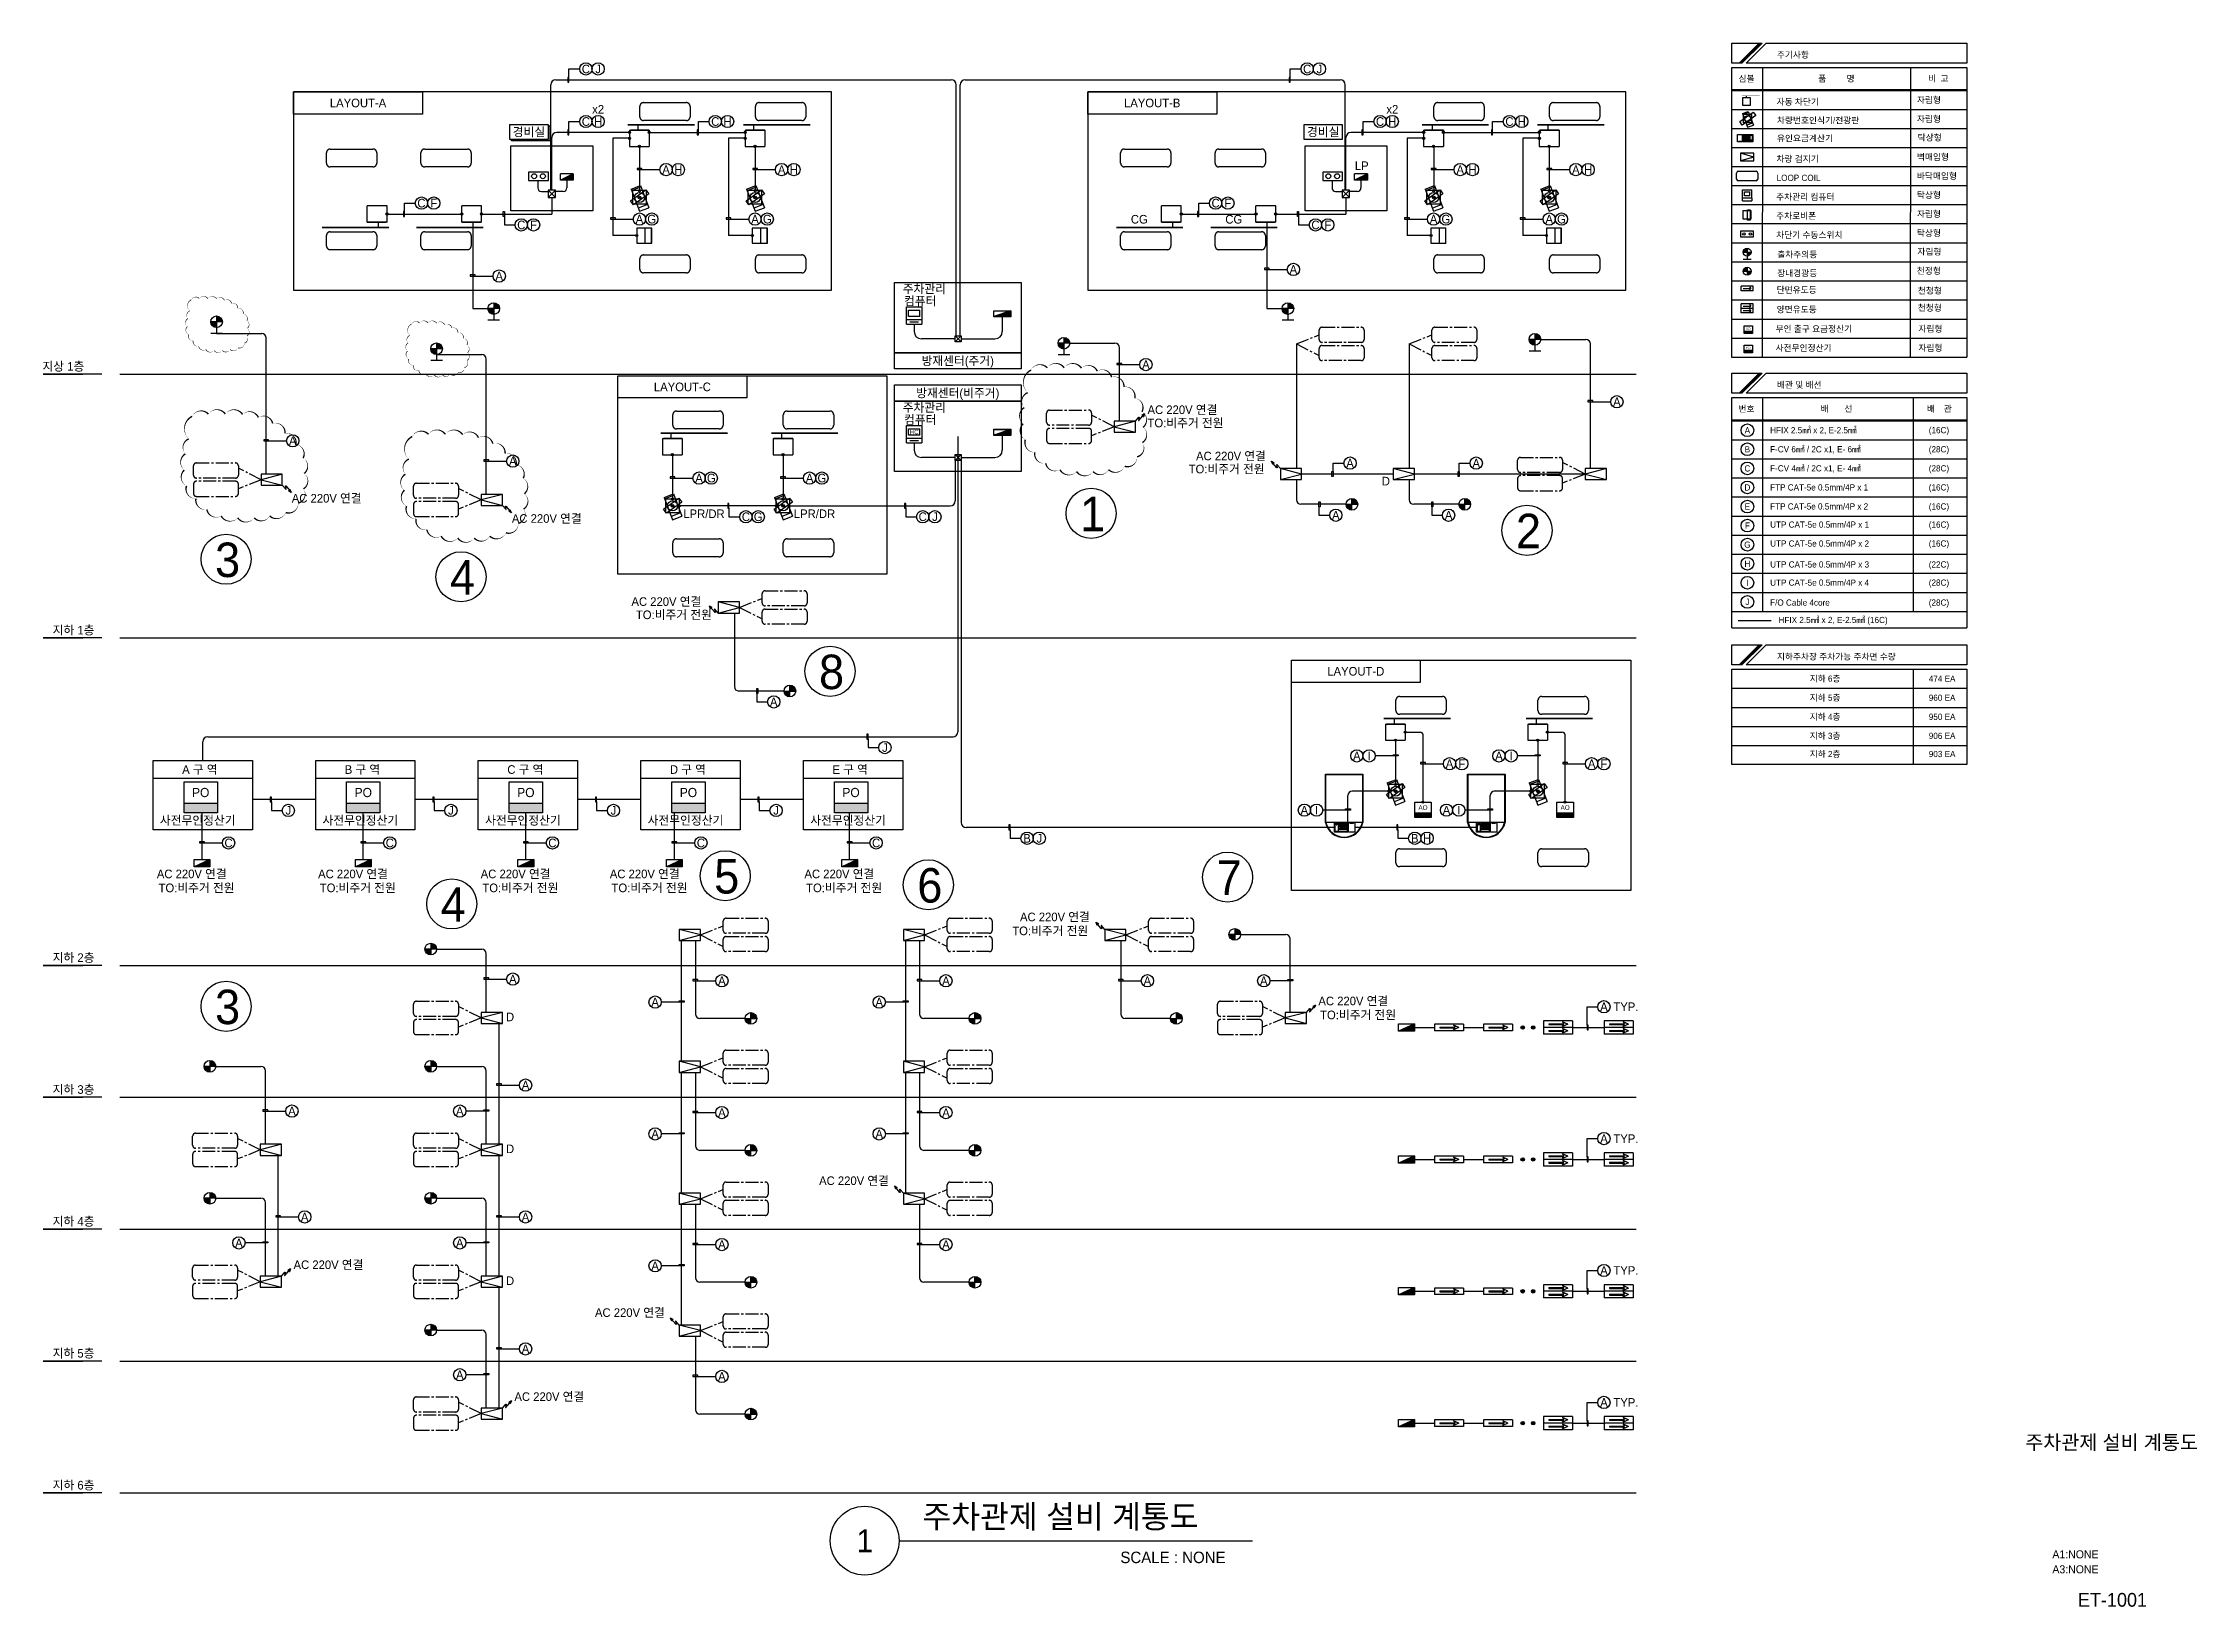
# Model space of a CAD drawing. Header units: millimetres. Extents: x 5818 to 80822, y 2110 to 56558.
import ezdxf
from ezdxf.enums import TextEntityAlignment as Align

# ---------------------------------------------------------------- set-up
doc = ezdxf.new("R2010")
doc.units = ezdxf.units.MM
doc.header["$LTSCALE"] = 600
doc.header["$MEASUREMENT"] = 0
doc.linetypes.add('CENTER2', pattern=[1.125, 0.75, -0.125, 0.125, -0.125])
doc.linetypes.add('HIDDEN', pattern=[2, 1, -1])
for name, color, linetype in [('5', 2, 'CONTINUOUS'), ('DY2', 2, 'CONTINUOUS'), ('e-con', 1, 'CONTINUOUS'), ('e-text', 6, 'CONTINUOUS'), ('e-text-box', 7, 'CONTINUOUS'), ('ITS', 6, 'CONTINUOUS'), ('PO-1', 3, 'CONTINUOUS'), ('RXSYMBOL', 7, 'CONTINUOUS'), ('sheet', 7, 'CONTINUOUS'), ('TXT', 3, 'CONTINUOUS')]:
    doc.layers.add(name, color=color, linetype=linetype)
doc.styles.add('돋움', font='Dotum.TTF')

msp = doc.modelspace()

# ---------------------------------------------------------------- texts
at = {"layer": 'e-text', "lineweight": 0, "style": '돋움', "width": 1}
for s, height, p in [('주기사항', 216.4, (66196, 56042)), ('자동 차단기', 216.4, (66186, 54404)), ('차량번호인식기/전광판', 216.35, (66199, 53759)), ('자립형', 216.4, (71072, 54469)), ('자립형', 216.4, (71072, 53807)), ('유인요금계산기', 216.4, (66199, 53134)), ('차량 검지기', 216.4, (66180, 52419)), ('벽매입형', 216.4, (71072, 52484)), ('LOOP COIL', 216.4, (66186, 51758)), ('바닥매입형', 216.4, (71072, 51823)), ('주차관리 컴퓨터', 216.4, (66171, 51096)), ('탁상형', 216.4, (71072, 51161)), ('주차로비폰', 216.4, (66171, 50435)), ('자립형', 216.4, (71072, 50500)), ('차단기 수동스위치', 216.4, (66171, 49771)), ('탁상형', 216.4, (71072, 49836)), ('출차주의등', 216.4, (66208, 49091)), ('천정형', 216.4, (71068, 48520)), ('자립형', 216.4, (71088, 49186)), ('단면유도등', 216.4, (66188, 47856)), ('장내경광등', 216.4, (66207, 48437)), ('천청형', 216.4, (71100, 47831)), ('양면유도등', 216.4, (66188, 47175)), ('천청형', 216.4, (71100, 47233)), ('무인 출구 요금정산기', 216.35, (66150, 46500)), ('사전무인정산기', 216.4, (66150, 45836)), ('배관 및 배선', 216.4, (66198, 44551)), ('HFIX 2.5㎟ x 2, E-2.5㎟', 216.35, (65961, 42972)), ('(16C)', 216.4, (71485, 42972)), ('F-CV 6㎟ / 2C x1, E- 6㎟', 216.35, (65961, 42308)), ('(28C)', 216.4, (71485, 42308)), ('F-CV 4㎟ / 2C x1, E- 4㎟', 216.35, (65961, 41644)), ('(28C)', 216.4, (71485, 41644)), ('FTP CAT-5e 0.5mm/4P x 1', 216.35, (65961, 40980)), ('FTP CAT-5e 0.5mm/4P x 2', 216.35, (65961, 40317)), ('(16C)', 216.4, (71485, 40980)), ('(16C)', 216.4, (71485, 40317)), ('UTP CAT-5e 0.5mm/4P x 1', 216.35, (65961, 39685)), ('(16C)', 216.4, (71485, 39685)), ('UTP CAT-5e 0.5mm/4P x 2', 216.35, (65961, 39026)), ('(16C)', 216.4, (71485, 39026)), ('UTP CAT-5e 0.5mm/4P x 3', 216.35, (65961, 38297)), ('(22C)', 216.4, (71485, 38297)), ('UTP CAT-5e 0.5mm/4P x 4', 216.35, (65961, 37665)), ('(28C)', 216.4, (71485, 37665)), ('F/O Cable 4core ', 216.35, (65961, 36970)), ('(28C)', 216.4, (71485, 36970)), (' HFIX 2.5㎟ x 2, E-2.5㎟ (16C)', 216.35, (66175, 36364)), ('지하주차장 주차가능 주차면 수량', 216.35, (66198, 35088)), ('지하 6층', 216.4, (67338, 34321)), ('474 EA', 216.4, (71485, 34321)), ('지하 5층', 216.4, (67338, 33657)), ('960 EA', 216.4, (71485, 33657)), ('지하 4층', 216.4, (67338, 32993)), ('950 EA', 216.4, (71485, 32993)), ('지하 3층', 216.4, (67338, 32329)), ('906 EA', 216.4, (71485, 32329)), ('지하 2층', 216.4, (67338, 31697)), ('903 EA', 216.4, (71485, 31697))]:
    msp.add_text(s, height=height, dxfattribs=at).set_placement(p)
at = {"layer": 'e-text', "style": '돋움'}
for s, p in [('C', (24720, 55657)), ('J', (25147, 55657)), ('C', (49838, 55657)), ('J', (50265, 55657)), ('x2', (25147, 54255)), ('x2', (52803, 54255)), ('C', (24720, 53827)), ('H', (25147, 53827)), ('C', (29226, 53827)), ('H', (29654, 53827)), ('C', (52375, 53827)), ('H', (52803, 53827)), ('C', (56882, 53827)), ('H', (57309, 53827)), ('A', (27512, 52151)), ('H', (27940, 52151)), ('A', (31538, 52151)), ('H', (31965, 52151)), ('A', (55168, 52151)), ('H', (55595, 52151)), ('A', (59194, 52151)), ('H', (59621, 52151)), ('C', (18994, 50986)), ('F', (19422, 50986)), ('C', (46650, 50986)), ('F', (47077, 50986)), ('C', (22471, 50227)), ('F', (22899, 50227)), ('A', (26585, 50429)), ('G', (27012, 50429)), ('A', (30610, 50429)), ('G', (31038, 50429)), ('C', (50127, 50227)), ('F', (50555, 50227)), ('A', (54241, 50429)), ('G', (54668, 50429)), ('A', (58266, 50429)), ('G', (58694, 50429)), ('A', (49358, 48678)), ('A', (21702, 48448)), ('지상 1층', (6526, 45309)), ('A', (44223, 45363)), ('A', (60624, 44069)), ('A', (14512, 42709)), ('A', (22176, 42004)), ('A', (51331, 41933)), ('A', (55725, 41933)), ('A', (28661, 41413)), ('G', (29089, 41413)), ('A', (32511, 41413)), ('G', (32939, 41413)), ('C', (30293, 40066)), ('G', (30721, 40066)), ('C', (36449, 40066)), ('J', (36877, 40066)), ('A', (50836, 40120)), ('A', (54765, 40120)), ('지하 1층', (6879, 36125)), ('A', (31262, 33619)), ('J', (35134, 32028)), ('A', (51567, 31740)), ('I', (51995, 31740)), ('A', (54796, 31468)), ('F', (55223, 31468)), ('A', (56517, 31740)), ('I', (56945, 31740)), ('A', (59745, 31468)), ('F', (60173, 31468)), ('J', (14359, 29842)), ('J', (20021, 29842)), ('J', (25682, 29842)), ('J', (31344, 29842)), ('A', (49740, 29850)), ('I', (50167, 29850)), ('A', (54690, 29850)), ('I', (55117, 29850)), ('C', (12277, 28710)), ('C', (17892, 28710)), ('C', (23554, 28710)), ('C', (28725, 28710)), ('C', (34828, 28710)), ('B', (40084, 28870)), ('J', (40511, 28870)), ('B', (53585, 28870)), ('H', (54013, 28870)), ('지하 2층', (6879, 24724)), ('A', (22176, 23967)), ('A', (29457, 23911)), ('A', (37260, 23911)), ('A', (44273, 23911)), ('A', (48327, 23911)), ('A', (27132, 23169)), ('A', (34935, 23169)), ('A', (60174, 23006)), ('TYP.', (60938, 23006)), ('지하 3층', (6879, 20132)), ('A', (22619, 20278)), ('A', (14485, 19375)), ('A', (20329, 19375)), ('A', (29457, 19319)), ('A', (37260, 19319)), ('A', (27132, 18577)), ('A', (34935, 18577)), ('A', (60174, 18414)), ('TYP.', (60938, 18414)), ('A', (14928, 15686)), ('A', (22619, 15686)), ('지하 4층', (6879, 15540)), ('A', (12639, 14783)), ('A', (20329, 14783)), ('A', (29457, 14727)), ('A', (37260, 14727)), ('A', (27132, 13985)), ('A', (60174, 13822)), ('TYP.', (60938, 13822)), ('지하 5층', (6879, 10947)), ('A', (22619, 11094)), ('A', (20329, 10191)), ('A', (29457, 10135)), ('A', (60174, 9229)), ('TYP.', (60938, 9229)), ('지하 6층', (6879, 6355))]:
    msp.add_text(s, height=300, dxfattribs=at).set_placement(p, align=Align.MIDDLE)
at = {"layer": 'e-text', "lineweight": 0, "style": '돋움', "width": 1}
for s, height, p in [('심볼', 216.4, (65139, 55324)), ('품         명', 216.35, (68269, 55327)), ('비  고', 216.4, (71817, 55327)), ('번호', 216.4, (65136, 43831)), ('배       선', 216.4, (68269, 43831)), ('배    관', 216.4, (71852, 43831)), ('A', 216, (65168, 43078)), ('B', 216, (65168, 42414)), ('C', 216, (65168, 41750)), ('D', 216, (65168, 41086)), ('E', 216, (65168, 40422)), ('F', 216, (65168, 39758)), ('G', 216, (65168, 39094)), ('H', 216, (65168, 38430)), ('I', 216, (65168, 37766)), ('J', 216, (65168, 37102))]:
    msp.add_text(s, height=height, dxfattribs=at).set_placement(p, align=Align.MIDDLE)
at = {"layer": 'e-text', "linetype": 'Continuous', "style": '돋움'}
for s, p in [('LAYOUT-A', (16787, 54473)), ('LAYOUT-B', (44442, 54473)), ('경비실', (22739, 53464)), ('경비실', (50395, 53464)), ('LAYOUT-C', (28081, 44588)), ('LAYOUT-D', (51532, 34685))]:
    msp.add_text(s, height=300, dxfattribs=at).set_placement(p, align=Align.MIDDLE_CENTER)
at = {"layer": 'e-text', "lineweight": 0, "style": '돋움', "width": 1}
for s, p in [('탁상형', (71515, 53269)), ('자립형', (71542, 46610)), ('자립형', (71542, 45946))]:
    msp.add_text(s, height=216.4, dxfattribs=at).set_placement(p, align=Align.MIDDLE_CENTER)
at = {"layer": 'e-text', "linetype": 'Continuous', "style": '돋움'}
for s, height, p in [('LP', 300, (51500, 52136)), ('CG', 300, (43699, 50274)), ('CG', 300, (46988, 50274)), ('AC 220V 연결', 300, (44279, 43642)), ('AC 220V 연결', 300, (45969, 42031)), ('D', 300, (52439, 41156)), ('AC 220V 연결', 300, (14479, 40560)), ('1', 1200, (41931, 39564)), ('AC 220V 연결', 300, (22143, 39855)), ('LPR/DR', 300, (28114, 40020)), ('LPR/DR', 300, (31963, 40020)), ('2', 1200, (57109, 38972)), ('3', 1200, (11807, 37967)), ('4', 1200, (19987, 37356)), ('AC 220V 연결', 300, (26307, 36962)), ('8', 1200, (32839, 34065)), ('A 구 역', 300, (10662, 31115)), ('B 구 역', 300, (16323, 31115)), ('C 구 역', 300, (21985, 31115)), ('D 구 역', 300, (27647, 31115)), ('E 구 역', 300, (33309, 31115)), ('사전무인정산기', 300, (9887, 29344)), ('사전무인정산기', 300, (15548, 29344)), ('사전무인정산기', 300, (21210, 29344)), ('사전무인정산기', 300, (26872, 29344)), ('사전무인정산기', 300, (32534, 29344)), ('AC 220V 연결', 300, (9780, 27480)), ('AC 220V 연결', 300, (15396, 27480)), ('AC 220V 연결', 300, (21058, 27480)), ('AC 220V 연결', 300, (25554, 27480)), ('5', 1200, (29188, 26947)), ('AC 220V 연결', 300, (32331, 27480)), ('6', 1200, (36261, 26633)), ('7', 1200, (46683, 26901)), ('4', 1200, (19666, 25965)), ('AC 220V 연결', 300, (39838, 25983)), ('3', 1200, (11807, 22400)), ('AC 220V 연결', 300, (50229, 23057)), ('D', 300, (21939, 22501)), ('D', 300, (21939, 17909)), ('AC 220V 연결', 300, (32842, 16799)), ('AC 220V 연결', 300, (14541, 13873)), ('D', 300, (21939, 13316)), ('AC 220V 연결', 300, (25038, 12207)), ('AC 220V 연결', 300, (22232, 9281))]:
    msp.add_text(s, height=height, dxfattribs=at).set_placement(p)
at = {"layer": 'e-text', "style": '돋움'}
for s, p in [('주차관리', (35753, 47849)), ('컴퓨터', (35802, 47426)), ('주차관리', (35753, 43717)), ('컴퓨터', (35802, 43295))]:
    msp.add_text(s, height=300, dxfattribs=at).set_placement(p)
for s, height, p in [('방재센터(주거)', 300, (37670, 45494)), ('방재센터(비주거)', 300, (37670, 44374)), ('HC', 150, (36154, 43015))]:
    msp.add_text(s, height=height, dxfattribs=at).set_placement(p, align=Align.MIDDLE_CENTER)
at = {"layer": 'e-text', "color": 3, "linetype": 'Continuous', "style": '돋움'}
for p in [(44279, 43182), (45712, 41577), (26463, 36502), (9840, 26995), (15455, 26995), (21117, 26995), (25614, 26995), (32391, 26995), (39569, 25498), (50289, 22572)]:
    msp.add_text('TO:비주거 전원', height=300, dxfattribs=at).set_placement(p)
at = {"layer": 'ITS', "color": 7, "style": '돋움'}
for s, height, p in [('AO', 80, (65196, 46617)), ('PO', 80, (65196, 45953)), ('PO', 320, (11307, 30465)), ('PO', 320, (16969, 30465)), ('PO', 320, (22631, 30465)), ('PO', 320, (28292, 30465)), ('PO', 320, (33954, 30465)), ('AO', 160, (53872, 29942)), ('AO', 160, (58822, 29942))]:
    msp.add_text(s, height=height, dxfattribs=at).set_placement(p, align=Align.MIDDLE_CENTER)
at = {"layer": 'sheet', "style": '돋움'}
for s, p in [('A1:NONE', (77397, 3801)), ('A3:NONE', (77397, 3279))]:
    msp.add_text(s, height=280, dxfattribs=at).set_placement(p, align=Align.RIGHT)
at = {"layer": 'TXT', "style": '돋움'}
for s, height, p in [('주차관제 설비 계통도', 500, (77851, 7842)), ('1', 800, (34438, 4415))]:
    msp.add_text(s, height=height, dxfattribs=at).set_placement(p, align=Align.MIDDLE)
for s, height, p in [('주차관제 설비 계통도', 800, (36439, 4855)), ('SCALE : NONE', 400, (43333, 3634))]:
    msp.add_text(s, height=height, dxfattribs=at).set_placement(p)
msp.add_text('ET-1001', height=479.4, dxfattribs=at).set_placement((77882, 2356), align=Align.MIDDLE_CENTER)

# ---------------------------------------------------------------- blocks, each defined once
blk = doc.blocks.new('ppa-1')
at = {"layer": 'PO-1'}
blk.add_lwpolyline([(-350, 0), (-350, 250), (350, 250), (350, 0)], close=True, dxfattribs=at)
blk.add_lwpolyline([(340, 240), (-340, 10)], dxfattribs=at)
at = {"layer": 'PO-1', "color": 2}
blk.add_lwpolyline([(-340, 10), (-340, 240), (340, 240), (340, 10)], close=True, dxfattribs=at)
at = {"layer": 'PO-1', "color": 3}
blk.add_solid([(-340, 10), (340, 240), (340, 10)], dxfattribs=at)

# ---------------------------------------------------------------- hatches: boundary and pattern name
at = {"layer": '5', "ltscale": 2}
h = msp.add_hatch(color=7, dxfattribs=at)
h.dxf.hatch_style = 1
h.paths.add_polyline_path([(65051, 46524), (65051, 46442), (65341, 46442), (65341, 46524)])
h = msp.add_hatch(color=7, dxfattribs=at)
h.dxf.hatch_style = 1
h.paths.add_polyline_path([(65051, 45861), (65051, 45778), (65341, 45778), (65341, 45861)])
h = msp.add_hatch(color=7, dxfattribs=at)
h.dxf.hatch_style = 1
h.paths.add_polyline_path([(10727, 30094), (10727, 29763), (11887, 29763), (11887, 30094)])
h = msp.add_hatch(color=7, dxfattribs=at)
h.dxf.hatch_style = 1
h.paths.add_polyline_path([(16389, 30094), (16389, 29763), (17549, 29763), (17549, 30094)])
h = msp.add_hatch(color=7, dxfattribs=at)
h.dxf.hatch_style = 1
h.paths.add_polyline_path([(22051, 30094), (22051, 29763), (23210, 29763), (23210, 30094)])
h = msp.add_hatch(color=7, dxfattribs=at)
h.dxf.hatch_style = 1
h.paths.add_polyline_path([(27713, 30094), (27713, 29763), (28872, 29763), (28872, 30094)])
h = msp.add_hatch(color=7, dxfattribs=at)
h.dxf.hatch_style = 1
h.paths.add_polyline_path([(33374, 30094), (33374, 29763), (34534, 29763), (34534, 30094)])
h = msp.add_hatch(color=7, dxfattribs=at)
h.dxf.hatch_style = 1
h.paths.add_polyline_path([(53583, 29757), (53583, 29591), (54162, 29591), (54162, 29757)])
h = msp.add_hatch(color=7, dxfattribs=at)
h.dxf.hatch_style = 1
h.paths.add_polyline_path([(58532, 29757), (58532, 29591), (59112, 29591), (59112, 29757)])
at = {"layer": 'e-text-box'}
h = msp.add_hatch(color=256, dxfattribs=at)
h.paths.add_polyline_path([(26239, 53411, 0.414214), (26277, 53448, 0.414214), (26239, 53485)])
h.paths.add_polyline_path([(26239, 53411), (26239, 53448), (26202, 53448, 0.414214)])
h.paths.add_polyline_path([(26202, 53448), (26239, 53448), (26239, 53485, 0.414214)])
h = msp.add_hatch(color=256, dxfattribs=at)
h.paths.add_polyline_path([(26239, 53206, 0.414214), (26277, 53243, 0.414214), (26239, 53281)])
h.paths.add_polyline_path([(26239, 53206), (26239, 53243), (26202, 53243, 0.414214)])
h.paths.add_polyline_path([(26202, 53243), (26239, 53243), (26239, 53281, 0.414214)])
h = msp.add_hatch(color=256, dxfattribs=at)
h.paths.add_polyline_path([(26927, 53411, 0.414214), (26965, 53448, 0.414214), (26927, 53485)])
h.paths.add_polyline_path([(26927, 53411), (26927, 53448), (26890, 53448, 0.414214)])
h.paths.add_polyline_path([(26890, 53448), (26927, 53448), (26927, 53485, 0.414214)])
h = msp.add_hatch(color=256, dxfattribs=at)
h.paths.add_polyline_path([(30265, 53411, 0.414214), (30302, 53448, 0.414214), (30265, 53485)])
h.paths.add_polyline_path([(30265, 53411), (30265, 53448), (30227, 53448, 0.414214)])
h.paths.add_polyline_path([(30227, 53448), (30265, 53448), (30265, 53485, 0.414214)])
h = msp.add_hatch(color=256, dxfattribs=at)
h.paths.add_polyline_path([(30265, 53206, 0.414214), (30302, 53243, 0.414214), (30265, 53281)])
h.paths.add_polyline_path([(30265, 53206), (30265, 53243), (30227, 53243, 0.414214)])
h.paths.add_polyline_path([(30227, 53243), (30265, 53243), (30265, 53281, 0.414214)])
h = msp.add_hatch(color=256, dxfattribs=at)
h.paths.add_polyline_path([(53895, 53411, 0.414214), (53932, 53448, 0.414214), (53895, 53485)])
h.paths.add_polyline_path([(53895, 53411), (53895, 53448), (53858, 53448, 0.414214)])
h.paths.add_polyline_path([(53858, 53448), (53895, 53448), (53895, 53485, 0.414214)])
h = msp.add_hatch(color=256, dxfattribs=at)
h.paths.add_polyline_path([(53895, 53206, 0.414214), (53932, 53243, 0.414214), (53895, 53281)])
h.paths.add_polyline_path([(53895, 53206), (53895, 53243), (53858, 53243, 0.414214)])
h.paths.add_polyline_path([(53858, 53243), (53895, 53243), (53895, 53281, 0.414214)])
h = msp.add_hatch(color=256, dxfattribs=at)
h.paths.add_polyline_path([(54583, 53411, 0.414214), (54620, 53448, 0.414214), (54583, 53485)])
h.paths.add_polyline_path([(54583, 53411), (54583, 53448), (54546, 53448, 0.414214)])
h.paths.add_polyline_path([(54546, 53448), (54583, 53448), (54583, 53485, 0.414214)])
h = msp.add_hatch(color=256, dxfattribs=at)
h.paths.add_polyline_path([(57921, 53411, 0.414214), (57958, 53448, 0.414214), (57921, 53485)])
h.paths.add_polyline_path([(57921, 53411), (57921, 53448), (57883, 53448, 0.414214)])
h.paths.add_polyline_path([(57883, 53448), (57921, 53448), (57921, 53485, 0.414214)])
h = msp.add_hatch(color=256, dxfattribs=at)
h.paths.add_polyline_path([(57921, 53206, 0.414214), (57958, 53243, 0.414214), (57921, 53281)])
h.paths.add_polyline_path([(57921, 53206), (57921, 53243), (57883, 53243, 0.414214)])
h.paths.add_polyline_path([(57883, 53243), (57921, 53243), (57921, 53281, 0.414214)])
h = msp.add_hatch(color=256, dxfattribs=at)
h.paths.add_polyline_path([(26583, 52926, 0.414214), (26621, 52963, 0.414214), (26583, 53001)])
h.paths.add_polyline_path([(26583, 52926), (26583, 52963), (26546, 52963, 0.414214)])
h.paths.add_polyline_path([(26546, 52963), (26583, 52963), (26583, 53001, 0.414214)])
h = msp.add_hatch(color=256, dxfattribs=at)
h.paths.add_polyline_path([(30609, 52926, 0.414214), (30646, 52963, 0.414214), (30609, 53001)])
h.paths.add_polyline_path([(30609, 52926), (30609, 52963), (30571, 52963, 0.414214)])
h.paths.add_polyline_path([(30571, 52963), (30609, 52963), (30609, 53001, 0.414214)])
h = msp.add_hatch(color=256, dxfattribs=at)
h.paths.add_polyline_path([(54239, 52926, 0.414214), (54276, 52963, 0.414214), (54239, 53001)])
h.paths.add_polyline_path([(54239, 52926), (54239, 52963), (54202, 52963, 0.414214)])
h.paths.add_polyline_path([(54202, 52963), (54239, 52963), (54239, 53001, 0.414214)])
h = msp.add_hatch(color=256, dxfattribs=at)
h.paths.add_polyline_path([(58265, 52926, 0.414214), (58302, 52963, 0.414214), (58265, 53001)])
h.paths.add_polyline_path([(58265, 52926), (58265, 52963), (58227, 52963, 0.414214)])
h.paths.add_polyline_path([(58227, 52963), (58265, 52963), (58265, 53001, 0.414214)])
h = msp.add_hatch(color=256, dxfattribs=at)
h.paths.add_polyline_path([(26589, 51383, 0.414214), (26626, 51420, 0.414214), (26589, 51457)])
h.paths.add_polyline_path([(26589, 51383), (26589, 51420), (26552, 51420, 0.414214)])
h.paths.add_polyline_path([(26552, 51420), (26589, 51420), (26589, 51457, 0.414214)])
h = msp.add_hatch(color=256, dxfattribs=at)
h.paths.add_polyline_path([(30615, 51383, 0.414214), (30652, 51420, 0.414214), (30615, 51457)])
h.paths.add_polyline_path([(30615, 51383), (30615, 51420), (30577, 51420, 0.414214)])
h.paths.add_polyline_path([(30577, 51420), (30615, 51420), (30615, 51457, 0.414214)])
h = msp.add_hatch(color=256, dxfattribs=at)
h.paths.add_polyline_path([(54245, 51383, 0.414214), (54282, 51420, 0.414214), (54245, 51457)])
h.paths.add_polyline_path([(54245, 51383), (54245, 51420), (54207, 51420, 0.414214)])
h.paths.add_polyline_path([(54207, 51420), (54245, 51420), (54245, 51457, 0.414214)])
h = msp.add_hatch(color=256, dxfattribs=at)
h.paths.add_polyline_path([(58270, 51383, 0.414214), (58308, 51420, 0.414214), (58270, 51457)])
h.paths.add_polyline_path([(58270, 51383), (58270, 51420), (58233, 51420, 0.414214)])
h.paths.add_polyline_path([(58233, 51420), (58270, 51420), (58270, 51457, 0.414214)])
h = msp.add_hatch(color=256, dxfattribs=at)
h.paths.add_polyline_path([(17798, 50569, 0.414214), (17835, 50606, 0.414214), (17798, 50643)])
h.paths.add_polyline_path([(17798, 50569), (17798, 50606), (17760, 50606, 0.414214)])
h.paths.add_polyline_path([(17760, 50606), (17798, 50606), (17798, 50643, 0.414214)])
h = msp.add_hatch(color=256, dxfattribs=at)
h.paths.add_polyline_path([(20399, 50569, 0.414214), (20436, 50606, 0.414214), (20399, 50643)])
h.paths.add_polyline_path([(20399, 50569), (20399, 50606), (20361, 50606, 0.414214)])
h.paths.add_polyline_path([(20361, 50606), (20399, 50606), (20399, 50643, 0.414214)])
h = msp.add_hatch(color=256, dxfattribs=at)
h.paths.add_polyline_path([(21086, 50569, 0.414214), (21124, 50606, 0.414214), (21086, 50643)])
h.paths.add_polyline_path([(21086, 50569), (21086, 50606), (21049, 50606, 0.414214)])
h.paths.add_polyline_path([(21049, 50606), (21086, 50606), (21086, 50643, 0.414214)])
h = msp.add_hatch(color=256, dxfattribs=at)
h.paths.add_polyline_path([(45453, 50569, 0.414214), (45491, 50606, 0.414214), (45453, 50643)])
h.paths.add_polyline_path([(45453, 50569), (45453, 50606), (45416, 50606, 0.414214)])
h.paths.add_polyline_path([(45416, 50606), (45453, 50606), (45453, 50643, 0.414214)])
h = msp.add_hatch(color=256, dxfattribs=at)
h.paths.add_polyline_path([(48054, 50569, 0.414214), (48092, 50606, 0.414214), (48054, 50643)])
h.paths.add_polyline_path([(48054, 50569), (48054, 50606), (48017, 50606, 0.414214)])
h.paths.add_polyline_path([(48017, 50606), (48054, 50606), (48054, 50643, 0.414214)])
h = msp.add_hatch(color=256, dxfattribs=at)
h.paths.add_polyline_path([(48742, 50569, 0.414214), (48780, 50606, 0.414214), (48742, 50643)])
h.paths.add_polyline_path([(48742, 50569), (48742, 50606), (48705, 50606, 0.414214)])
h.paths.add_polyline_path([(48705, 50606), (48742, 50606), (48742, 50643, 0.414214)])
h = msp.add_hatch(color=256, dxfattribs=at)
h.paths.add_polyline_path([(26492, 49819, 0.414214), (26529, 49856, 0.414214), (26492, 49893)])
h.paths.add_polyline_path([(26492, 49819), (26492, 49856), (26454, 49856, 0.414214)])
h.paths.add_polyline_path([(26454, 49856), (26492, 49856), (26492, 49893, 0.414214)])
h = msp.add_hatch(color=256, dxfattribs=at)
h.paths.add_polyline_path([(30517, 49819, 0.414214), (30555, 49856, 0.414214), (30517, 49893)])
h.paths.add_polyline_path([(30517, 49819), (30517, 49856), (30480, 49856, 0.414214)])
h.paths.add_polyline_path([(30480, 49856), (30517, 49856), (30517, 49893, 0.414214)])
h = msp.add_hatch(color=256, dxfattribs=at)
h.paths.add_polyline_path([(54148, 49819, 0.414214), (54185, 49856, 0.414214), (54148, 49893)])
h.paths.add_polyline_path([(54148, 49819), (54148, 49856), (54110, 49856, 0.414214)])
h.paths.add_polyline_path([(54110, 49856), (54148, 49856), (54148, 49893, 0.414214)])
h = msp.add_hatch(color=256, dxfattribs=at)
h.paths.add_polyline_path([(58173, 49819, 0.414214), (58211, 49856, 0.414214), (58173, 49893)])
h.paths.add_polyline_path([(58173, 49819), (58173, 49856), (58136, 49856, 0.414214)])
h.paths.add_polyline_path([(58136, 49856), (58173, 49856), (58173, 49893, 0.414214)])
h = msp.add_hatch(color=256, dxfattribs=at)
h.paths.add_polyline_path([(65019, 49278), (65158, 49278), (65158, 49416, 0.414214)])
h.paths.add_polyline_path([(65158, 49139, 0.414214), (65296, 49278), (65158, 49278)])
h = msp.add_hatch(color=256, dxfattribs=at)
h.paths.add_polyline_path([(65021, 48615), (65160, 48615), (65160, 48753, 0.414214)])
h.paths.add_polyline_path([(65160, 48477, 0.414214), (65298, 48615), (65160, 48615)])
h = msp.add_hatch(color=256, dxfattribs=at)
h.paths.add_polyline_path([(21713, 47315), (21511, 47315), (21511, 47517, -0.414214)])
h.paths.add_polyline_path([(21511, 47112, -0.414214), (21308, 47315), (21511, 47315)])
h = msp.add_hatch(color=256, dxfattribs=at)
h.paths.add_polyline_path([(49369, 47315), (49166, 47315), (49166, 47517, -0.414214)])
h.paths.add_polyline_path([(49166, 47112, -0.414214), (48964, 47315), (49166, 47315)])
h = msp.add_hatch(color=256, dxfattribs=at)
h.paths.add_polyline_path([(12061, 46854), (11858, 46854), (11858, 47057, -0.414214)])
h.paths.add_polyline_path([(11858, 46652, -0.414214), (11656, 46854), (11858, 46854)])
h = msp.add_hatch(color=256, dxfattribs=at)
h.paths.add_polyline_path([(19724, 45915), (19522, 45915), (19522, 46117, -0.414214)])
h.paths.add_polyline_path([(19522, 45712, -0.414214), (19319, 45915), (19522, 45915)])
h = msp.add_hatch(color=256, dxfattribs=at)
h.paths.add_polyline_path([(41569, 46109), (41366, 46109), (41366, 46311, -0.414214)])
h.paths.add_polyline_path([(41366, 45906, -0.414214), (41164, 46109), (41366, 46109)])
h = msp.add_hatch(color=256, dxfattribs=at)
h.paths.add_polyline_path([(57970, 46242), (57767, 46242), (57767, 46445, -0.414214)])
h.paths.add_polyline_path([(57767, 46040, -0.414214), (57565, 46242), (57767, 46242)])
h = msp.add_hatch(color=256, dxfattribs=at)
h.paths.add_polyline_path([(27732, 42189, 0.414214), (27770, 42226, 0.414214), (27732, 42264)])
h.paths.add_polyline_path([(27732, 42189), (27732, 42226), (27695, 42226, 0.414214)])
h.paths.add_polyline_path([(27695, 42226), (27732, 42226), (27732, 42264, 0.414214)])
h = msp.add_hatch(color=256, dxfattribs=at)
h.paths.add_polyline_path([(31582, 42189, 0.414214), (31619, 42226, 0.414214), (31582, 42264)])
h.paths.add_polyline_path([(31582, 42189), (31582, 42226), (31545, 42226, 0.414214)])
h.paths.add_polyline_path([(31545, 42226), (31582, 42226), (31582, 42264, 0.414214)])
h = msp.add_hatch(color=256, dxfattribs=at)
h.paths.add_polyline_path([(27738, 40645, 0.414214), (27776, 40683, 0.414214), (27738, 40720)])
h.paths.add_polyline_path([(27738, 40645), (27738, 40683), (27701, 40683, 0.414214)])
h.paths.add_polyline_path([(27701, 40683), (27738, 40683), (27738, 40720, 0.414214)])
h = msp.add_hatch(color=256, dxfattribs=at)
h.paths.add_polyline_path([(31588, 40645, 0.414214), (31625, 40683, 0.414214), (31588, 40720)])
h.paths.add_polyline_path([(31588, 40645), (31588, 40683), (31550, 40683, 0.414214)])
h.paths.add_polyline_path([(31550, 40683), (31588, 40683), (31588, 40720, 0.414214)])
h = msp.add_hatch(color=256, dxfattribs=at)
h.paths.add_polyline_path([(51196, 40499), (51398, 40499), (51398, 40297, -0.414214)])
h.paths.add_polyline_path([(51398, 40702, -0.414214), (51601, 40499), (51398, 40499)])
h = msp.add_hatch(color=256, dxfattribs=at)
h.paths.add_polyline_path([(55124, 40499), (55327, 40499), (55327, 40297, -0.414214)])
h.paths.add_polyline_path([(55327, 40702, -0.414214), (55530, 40499), (55327, 40499)])
h = msp.add_hatch(color=256, dxfattribs=at)
h.paths.add_polyline_path([(27976, 40408, 0.414214), (28013, 40445, 0.414214), (27976, 40483)])
h.paths.add_polyline_path([(27976, 40408), (27976, 40445), (27938, 40445, 0.414214)])
h.paths.add_polyline_path([(27938, 40445), (27976, 40445), (27976, 40483, 0.414214)])
h = msp.add_hatch(color=256, dxfattribs=at)
h.paths.add_polyline_path([(31350, 40408, 0.414214), (31388, 40445, 0.414214), (31350, 40483)])
h.paths.add_polyline_path([(31350, 40408), (31350, 40445), (31313, 40445, 0.414214)])
h.paths.add_polyline_path([(31313, 40445), (31350, 40445), (31350, 40483, 0.414214)])
h = msp.add_hatch(color=256, dxfattribs=at)
h.paths.add_polyline_path([(31622, 33998), (31824, 33998), (31824, 33796, -0.414214)])
h.paths.add_polyline_path([(31824, 34201, -0.414214), (32027, 33998), (31824, 33998)])
h = msp.add_hatch(color=256, dxfattribs=at)
h.paths.add_polyline_path([(52912, 32251, 0.414214), (52950, 32288, 0.414214), (52912, 32326)])
h.paths.add_polyline_path([(52912, 32251), (52912, 32288), (52875, 32288, 0.414214)])
h.paths.add_polyline_path([(52875, 32288), (52912, 32288), (52912, 32326, 0.414214)])
h = msp.add_hatch(color=256, dxfattribs=at)
h.paths.add_polyline_path([(53250, 32531, 0.414214), (53288, 32568, 0.414214), (53250, 32606)])
h.paths.add_polyline_path([(53250, 32531), (53250, 32568), (53213, 32568, 0.414214)])
h.paths.add_polyline_path([(53213, 32568), (53250, 32568), (53250, 32606, 0.414214)])
h = msp.add_hatch(color=256, dxfattribs=at)
h.paths.add_polyline_path([(57862, 32251, 0.414214), (57899, 32288, 0.414214), (57862, 32326)])
h.paths.add_polyline_path([(57862, 32251), (57862, 32288), (57825, 32288, 0.414214)])
h.paths.add_polyline_path([(57825, 32288), (57862, 32288), (57862, 32326, 0.414214)])
h = msp.add_hatch(color=256, dxfattribs=at)
h.paths.add_polyline_path([(58200, 32531, 0.414214), (58238, 32568, 0.414214), (58200, 32606)])
h.paths.add_polyline_path([(58200, 32531), (58200, 32568), (58163, 32568, 0.414214)])
h.paths.add_polyline_path([(58163, 32568), (58200, 32568), (58200, 32606, 0.414214)])
h = msp.add_hatch(color=256, dxfattribs=at)
h.paths.add_polyline_path([(52918, 30708, 0.414214), (52955, 30745, 0.414214), (52918, 30782)])
h.paths.add_polyline_path([(52918, 30708), (52918, 30745), (52881, 30745, 0.414214)])
h.paths.add_polyline_path([(52881, 30745), (52918, 30745), (52918, 30782, 0.414214)])
h = msp.add_hatch(color=256, dxfattribs=at)
h.paths.add_polyline_path([(57868, 30708, 0.414214), (57905, 30745, 0.414214), (57868, 30782)])
h.paths.add_polyline_path([(57868, 30708), (57868, 30745), (57830, 30745, 0.414214)])
h.paths.add_polyline_path([(57830, 30745), (57868, 30745), (57868, 30782, 0.414214)])
h = msp.add_hatch(color=256, dxfattribs=at)
h.paths.add_polyline_path([(52680, 30470, 0.414214), (52718, 30507, 0.414214), (52680, 30545)])
h.paths.add_polyline_path([(52680, 30470), (52680, 30507), (52643, 30507, 0.414214)])
h.paths.add_polyline_path([(52643, 30507), (52680, 30507), (52680, 30545, 0.414214)])
h = msp.add_hatch(color=7, dxfattribs=at)
h.paths.add_polyline_path([(53867, 30090, 0.414214), (53904, 30128, 0.414214), (53867, 30165)])
h.paths.add_polyline_path([(53867, 30090), (53867, 30128), (53829, 30128, 0.414214)])
h.paths.add_polyline_path([(53829, 30128), (53867, 30128), (53867, 30165, 0.414214)])
h = msp.add_hatch(color=256, dxfattribs=at)
h.paths.add_polyline_path([(57630, 30470, 0.414214), (57668, 30507, 0.414214), (57630, 30545)])
h.paths.add_polyline_path([(57630, 30470), (57630, 30507), (57593, 30507, 0.414214)])
h.paths.add_polyline_path([(57593, 30507), (57630, 30507), (57630, 30545, 0.414214)])
h = msp.add_hatch(color=7, dxfattribs=at)
h.paths.add_polyline_path([(58816, 30090, 0.414214), (58854, 30128, 0.414214), (58816, 30165)])
h.paths.add_polyline_path([(58816, 30090), (58816, 30128), (58779, 30128, 0.414214)])
h.paths.add_polyline_path([(58779, 30128), (58816, 30128), (58816, 30165, 0.414214)])
h = msp.add_hatch(color=256, dxfattribs=at)
h.paths.add_polyline_path([(51260, 29446, 0.414214), (51234, 29419, 0.414214), (51260, 29393)])
h.paths.add_polyline_path([(51260, 29446), (51260, 29419), (51286, 29419, 0.414214)])
h.paths.add_polyline_path([(51286, 29419), (51260, 29419), (51260, 29393, 0.414214)])
h = msp.add_hatch(color=256, dxfattribs=at)
h.paths.add_polyline_path([(56210, 29446, 0.414214), (56184, 29419, 0.414214), (56210, 29393)])
h.paths.add_polyline_path([(56210, 29446), (56210, 29419), (56236, 29419, 0.414214)])
h.paths.add_polyline_path([(56236, 29419), (56210, 29419), (56210, 29393, 0.414214)])
for points in [[(11629, 27877), (11629, 28133), (11078, 27877)], [(17244, 27877), (17244, 28133), (16694, 27877)], [(22906, 27877), (22906, 28133), (22355, 27877)], [(28077, 27877), (28077, 28133), (27526, 27877)], [(34180, 27877), (34180, 28133), (33629, 27877)], [(53573, 22154), (53573, 22410), (53022, 22154)], [(53573, 17562), (53573, 17818), (53022, 17562)], [(53573, 12970), (53573, 13226), (53022, 12970)], [(53573, 8377), (53573, 8634), (53022, 8377)]]:
    msp.add_hatch(color=256, dxfattribs=at).paths.add_polyline_path(points)
h = msp.add_hatch(color=256, dxfattribs=at)
h.paths.add_polyline_path([(47519, 25524), (47317, 25524), (47317, 25726, -0.414214)])
h.paths.add_polyline_path([(47317, 25321, -0.414214), (47114, 25524), (47317, 25524)])
h = msp.add_hatch(color=256, dxfattribs=at)
h.paths.add_polyline_path([(19522, 25013), (19319, 25013), (19319, 25216, -0.414214)])
h.paths.add_polyline_path([(19319, 24811, -0.414214), (19117, 25013), (19319, 25013)])
h = msp.add_hatch(color=256, dxfattribs=at)
h.paths.add_polyline_path([(30265, 22598), (30467, 22598), (30467, 22395, -0.414214)])
h.paths.add_polyline_path([(30467, 22800, -0.414214), (30670, 22598), (30467, 22598)])
h = msp.add_hatch(color=256, dxfattribs=at)
h.paths.add_polyline_path([(38068, 22598), (38271, 22598), (38271, 22395, -0.414214)])
h.paths.add_polyline_path([(38271, 22800, -0.414214), (38473, 22598), (38271, 22598)])
h = msp.add_hatch(color=256, dxfattribs=at)
h.paths.add_polyline_path([(45080, 22598), (45283, 22598), (45283, 22395, -0.414214)])
h.paths.add_polyline_path([(45283, 22800, -0.414214), (45485, 22598), (45283, 22598)])
h = msp.add_hatch(color=256, dxfattribs=at)
edge = h.paths.add_edge_path()
edge.add_arc((57344, 22282), 59.6, 0, 360)
h = msp.add_hatch(color=256, dxfattribs=at)
edge = h.paths.add_edge_path()
edge.add_arc((57708, 22282), 59.6, 0, 360)
h = msp.add_hatch(color=256, dxfattribs=at)
h.paths.add_polyline_path([(11831, 20931), (11628, 20931), (11628, 21134, -0.414214)])
h.paths.add_polyline_path([(11628, 20729, -0.414214), (11426, 20931), (11628, 20931)])
h = msp.add_hatch(color=256, dxfattribs=at)
h.paths.add_polyline_path([(19522, 20931), (19319, 20931), (19319, 21134, -0.414214)])
h.paths.add_polyline_path([(19319, 20729, -0.414214), (19117, 20931), (19319, 20931)])
h = msp.add_hatch(color=256, dxfattribs=at)
h.paths.add_polyline_path([(30265, 18006), (30467, 18006), (30467, 17803, -0.414214)])
h.paths.add_polyline_path([(30467, 18208, -0.414214), (30670, 18006), (30467, 18006)])
h = msp.add_hatch(color=256, dxfattribs=at)
h.paths.add_polyline_path([(38068, 18006), (38271, 18006), (38271, 17803, -0.414214)])
h.paths.add_polyline_path([(38271, 18208, -0.414214), (38473, 18006), (38271, 18006)])
h = msp.add_hatch(color=256, dxfattribs=at)
edge = h.paths.add_edge_path()
edge.add_arc((57344, 17690), 59.6, 0, 360)
h = msp.add_hatch(color=256, dxfattribs=at)
edge = h.paths.add_edge_path()
edge.add_arc((57708, 17690), 59.6, 0, 360)
h = msp.add_hatch(color=256, dxfattribs=at)
h.paths.add_polyline_path([(11831, 16339), (11628, 16339), (11628, 16542, -0.414214)])
h.paths.add_polyline_path([(11628, 16137, -0.414214), (11426, 16339), (11628, 16339)])
h = msp.add_hatch(color=256, dxfattribs=at)
h.paths.add_polyline_path([(19522, 16339), (19319, 16339), (19319, 16542, -0.414214)])
h.paths.add_polyline_path([(19319, 16137, -0.414214), (19117, 16339), (19319, 16339)])
h = msp.add_hatch(color=256, dxfattribs=at)
h.paths.add_polyline_path([(30265, 13413), (30467, 13413), (30467, 13211, -0.414214)])
h.paths.add_polyline_path([(30467, 13616, -0.414214), (30670, 13413), (30467, 13413)])
h = msp.add_hatch(color=256, dxfattribs=at)
h.paths.add_polyline_path([(38068, 13413), (38271, 13413), (38271, 13211, -0.414214)])
h.paths.add_polyline_path([(38271, 13616, -0.414214), (38473, 13413), (38271, 13413)])
h = msp.add_hatch(color=256, dxfattribs=at)
edge = h.paths.add_edge_path()
edge.add_arc((57344, 13098), 59.6, 0, 360)
h = msp.add_hatch(color=256, dxfattribs=at)
edge = h.paths.add_edge_path()
edge.add_arc((57708, 13098), 59.6, 0, 360)
h = msp.add_hatch(color=256, dxfattribs=at)
h.paths.add_polyline_path([(19522, 11747), (19319, 11747), (19319, 11950, -0.414214)])
h.paths.add_polyline_path([(19319, 11545, -0.414214), (19117, 11747), (19319, 11747)])
h = msp.add_hatch(color=256, dxfattribs=at)
h.paths.add_polyline_path([(30265, 8821), (30467, 8821), (30467, 8619, -0.414214)])
h.paths.add_polyline_path([(30467, 9024, -0.414214), (30670, 8821), (30467, 8821)])
h = msp.add_hatch(color=256, dxfattribs=at)
edge = h.paths.add_edge_path()
edge.add_arc((57344, 8506), 59.6, 0, 360)
h = msp.add_hatch(color=256, dxfattribs=at)
edge = h.paths.add_edge_path()
edge.add_arc((57708, 8506), 59.6, 0, 360)

# ---------------------------------------------------------------- linework, layer by layer
at = {"layer": 'DY2', "color": 3}
for points in [[(10981, 47623, 0, 26.2, -0.520567), (11262, 47662, 0, 26.2, -0.520567), (11262, 47662, 0, 26.2, -0.520567), (11557, 47662, 0, 26.2, -0.520567), (11557, 47662, 0, 26.2, -0.520567), (11858, 47655, 0, 26.2, -0.520567), (11858, 47655, 0, 26.2, -0.520567), (12133, 47603, 0, 26.2, -0.520567), (12133, 47603, 0, 26.2, -0.520567), (12382, 47498, 0, 26.2, -0.520567), (12382, 47498, 0, 26.2, -0.520567), (12598, 47328, 0, 26.2, -0.520567), (12598, 47328, 0, 26.2, -0.520567), (12788, 47132, 0, 26.2, -0.520567), (12788, 47132, 0, 26.2, -0.520567), (12913, 46896, 0, 26.2, -0.520567), (12913, 46896, 0, 26.2, -0.520567), (12932, 46628, 0, 26.2, -0.520567), (12932, 46628, 0, 26.2, -0.520567), (12919, 46360, 0, 26.2, -0.520567), (12919, 46360, 0, 26.2, -0.520567), (12828, 46111, 0, 26.2, -0.520567), (12828, 46111, 0, 26.2, -0.520567), (12611, 45948, 0, 26.2, -0.520567), (12611, 45948, 0, 26.2, -0.520567), (12330, 45889, 0, 26.2, -0.520567), (12330, 45889, 0, 26.2, -0.520567), (12061, 45856, 0, 26.2, -0.520567), (12061, 45856, 0, 26.2, -0.520567), (11773, 45856, 0, 26.2, -0.520567), (11773, 45856, 0, 26.2, -0.520567), (11485, 45889, 0, 26.2, -0.520567), (11485, 45889, 0, 26.2, -0.520567), (11236, 46000, 0, 26.2, -0.520567), (11236, 46000, 0, 26.2, -0.520567), (11046, 46190, 0, 26.2, -0.520567), (11046, 46190, 0, 26.2, -0.520567), (10883, 46412, 0, 26.2, -0.520567), (10883, 46412, 0, 26.2, -0.520567), (10843, 46687, 0, 26.2, -0.520567), (10843, 46687, 0, 26.2, -0.520567), (10863, 46968, 0, 26.2, -0.520567), (10863, 46968, 0, 26.2, -0.520567), (10922, 47230, 0, 26.2, -0.520567), (10922, 47230, 0, 26.2, -0.520567), (10981, 47623, 0, 0, 0)], [(18646, 46771, 0, 26.2, -0.520567), (18928, 46811, 0, 26.2, -0.520567), (18928, 46811, 0, 26.2, -0.520567), (19223, 46811, 0, 26.2, -0.520567), (19223, 46811, 0, 26.2, -0.520567), (19524, 46804, 0, 26.2, -0.520567), (19524, 46804, 0, 26.2, -0.520567), (19799, 46752, 0, 26.2, -0.520567), (19799, 46752, 0, 26.2, -0.520567), (20048, 46647, 0, 26.2, -0.520567), (20048, 46647, 0, 26.2, -0.520567), (20264, 46477, 0, 26.2, -0.520567), (20264, 46477, 0, 26.2, -0.520567), (20454, 46281, 0, 26.2, -0.520567), (20454, 46281, 0, 26.2, -0.520567), (20578, 46045, 0, 26.2, -0.520567), (20578, 46045, 0, 26.2, -0.520567), (20598, 45777, 0, 26.2, -0.520567), (20598, 45777, 0, 26.2, -0.520567), (20585, 45509, 0, 26.2, -0.520567), (20585, 45509, 0, 26.2, -0.520567), (20493, 45260, 0, 26.2, -0.520567), (20493, 45260, 0, 26.2, -0.520567), (20277, 45096, 0, 26.2, -0.520567), (20277, 45096, 0, 26.2, -0.520567), (19995, 45037, 0, 26.2, -0.520567), (19995, 45037, 0, 26.2, -0.520567), (19727, 45005, 0, 26.2, -0.520567), (19727, 45005, 0, 26.2, -0.520567), (19439, 45005, 0, 26.2, -0.520567), (19439, 45005, 0, 26.2, -0.520567), (19151, 45037, 0, 26.2, -0.520567), (19151, 45037, 0, 26.2, -0.520567), (18902, 45149, 0, 26.2, -0.520567), (18902, 45149, 0, 26.2, -0.520567), (18712, 45338, 0, 26.2, -0.520567), (18712, 45338, 0, 26.2, -0.520567), (18548, 45561, 0, 26.2, -0.520567), (18548, 45561, 0, 26.2, -0.520567), (18509, 45836, 0, 26.2, -0.520567), (18509, 45836, 0, 26.2, -0.520567), (18529, 46117, 0, 26.2, -0.520567), (18529, 46117, 0, 26.2, -0.520567), (18587, 46379, 0, 26.2, -0.520567), (18587, 46379, 0, 26.2, -0.520567), (18646, 46771, 0, 0, 0)], [(40223, 45174, 0, 52.4, -0.520567), (40786, 45252, 0, 52.4, -0.520567), (40786, 45252, 0, 52.4, -0.520567), (41375, 45252, 0, 52.4, -0.520567), (41375, 45252, 0, 52.4, -0.520567), (41978, 45239, 0, 52.4, -0.520567), (41978, 45239, 0, 52.4, -0.520567), (42528, 45134, 0, 52.4, -0.520567), (42528, 45134, 0, 52.4, -0.520567), (43026, 44925, 0, 52.4, -0.520567), (43026, 44925, 0, 52.4, -0.520567), (43458, 44585, 0, 52.4, -0.520567), (43458, 44585, 0, 52.4, -0.520567), (43838, 44192, 0, 52.4, -0.520567), (43838, 44192, 0, 52.4, -0.520567), (44086, 43721, 0, 52.4, -0.520567), (44086, 43721, 0, 52.4, -0.520567), (44126, 43184, 0, 52.4, -0.520567), (44126, 43184, 0, 52.4, -0.520567), (44100, 42648, 0, 52.4, -0.520567), (44100, 42648, 0, 52.4, -0.520567), (43916, 42151, 0, 52.4, -0.520567), (43916, 42151, 0, 52.4, -0.520567), (43484, 41824, 0, 52.4, -0.520567), (43484, 41824, 0, 52.4, -0.520567), (42921, 41706, 0, 52.4, -0.520567), (42921, 41706, 0, 52.4, -0.520567), (42384, 41640, 0, 52.4, -0.520567), (42384, 41640, 0, 52.4, -0.520567), (41807, 41640, 0, 52.4, -0.520567), (41807, 41640, 0, 52.4, -0.520567), (41231, 41706, 0, 52.4, -0.520567), (41231, 41706, 0, 52.4, -0.520567), (40733, 41928, 0, 52.4, -0.520567), (40733, 41928, 0, 52.4, -0.520567), (40354, 42308, 0, 52.4, -0.520567), (40354, 42308, 0, 52.4, -0.520567), (40026, 42753, 0, 52.4, -0.520567), (40026, 42753, 0, 52.4, -0.520567), (39948, 43302, 0, 52.4, -0.520567), (39948, 43302, 0, 52.4, -0.520567), (39987, 43865, 0, 52.4, -0.520567), (39987, 43865, 0, 52.4, -0.520567), (40105, 44388, 0, 52.4, -0.520567), (40105, 44388, 0, 52.4, -0.520567), (40223, 45174, 0, 0, 0)], [(11010, 43563, 0, 52.4, -0.520567), (11573, 43642, 0, 52.4, -0.520567), (11573, 43642, 0, 52.4, -0.520567), (12163, 43642, 0, 52.4, -0.520567), (12163, 43642, 0, 52.4, -0.520567), (12765, 43629, 0, 52.4, -0.520567), (12765, 43629, 0, 52.4, -0.520567), (13315, 43524, 0, 52.4, -0.520567), (13315, 43524, 0, 52.4, -0.520567), (13813, 43315, 0, 52.4, -0.520567), (13813, 43315, 0, 52.4, -0.520567), (14245, 42974, 0, 52.4, -0.520567), (14245, 42974, 0, 52.4, -0.520567), (14625, 42582, 0, 52.4, -0.520567), (14625, 42582, 0, 52.4, -0.520567), (14874, 42111, 0, 52.4, -0.520567), (14874, 42111, 0, 52.4, -0.520567), (14913, 41574, 0, 52.4, -0.520567), (14913, 41574, 0, 52.4, -0.520567), (14887, 41038, 0, 52.4, -0.520567), (14887, 41038, 0, 52.4, -0.520567), (14704, 40540, 0, 52.4, -0.520567), (14704, 40540, 0, 52.4, -0.520567), (14271, 40213, 0, 52.4, -0.520567), (14271, 40213, 0, 52.4, -0.520567), (13708, 40096, 0, 52.4, -0.520567), (13708, 40096, 0, 52.4, -0.520567), (13171, 40030, 0, 52.4, -0.520567), (13171, 40030, 0, 52.4, -0.520567), (12595, 40030, 0, 52.4, -0.520567), (12595, 40030, 0, 52.4, -0.520567), (12019, 40096, 0, 52.4, -0.520567), (12019, 40096, 0, 52.4, -0.520567), (11521, 40318, 0, 52.4, -0.520567), (11521, 40318, 0, 52.4, -0.520567), (11141, 40697, 0, 52.4, -0.520567), (11141, 40697, 0, 52.4, -0.520567), (10814, 41142, 0, 52.4, -0.520567), (10814, 41142, 0, 52.4, -0.520567), (10735, 41692, 0, 52.4, -0.520567), (10735, 41692, 0, 52.4, -0.520567), (10774, 42255, 0, 52.4, -0.520567), (10774, 42255, 0, 52.4, -0.520567), (10892, 42778, 0, 52.4, -0.520567), (10892, 42778, 0, 52.4, -0.520567), (11010, 43563, 0, 0, 0)], [(18674, 42858, 0, 52.4, -0.520567), (19237, 42937, 0, 52.4, -0.520567), (19237, 42937, 0, 52.4, -0.520567), (19826, 42937, 0, 52.4, -0.520567), (19826, 42937, 0, 52.4, -0.520567), (20429, 42924, 0, 52.4, -0.520567), (20429, 42924, 0, 52.4, -0.520567), (20979, 42819, 0, 52.4, -0.520567), (20979, 42819, 0, 52.4, -0.520567), (21477, 42610, 0, 52.4, -0.520567), (21477, 42610, 0, 52.4, -0.520567), (21909, 42269, 0, 52.4, -0.520567), (21909, 42269, 0, 52.4, -0.520567), (22289, 41877, 0, 52.4, -0.520567), (22289, 41877, 0, 52.4, -0.520567), (22538, 41406, 0, 52.4, -0.520567), (22538, 41406, 0, 52.4, -0.520567), (22577, 40869, 0, 52.4, -0.520567), (22577, 40869, 0, 52.4, -0.520567), (22551, 40333, 0, 52.4, -0.520567), (22551, 40333, 0, 52.4, -0.520567), (22367, 39836, 0, 52.4, -0.520567), (22367, 39836, 0, 52.4, -0.520567), (21935, 39508, 0, 52.4, -0.520567), (21935, 39508, 0, 52.4, -0.520567), (21372, 39391, 0, 52.4, -0.520567), (21372, 39391, 0, 52.4, -0.520567), (20835, 39325, 0, 52.4, -0.520567), (20835, 39325, 0, 52.4, -0.520567), (20259, 39325, 0, 52.4, -0.520567), (20259, 39325, 0, 52.4, -0.520567), (19682, 39391, 0, 52.4, -0.520567), (19682, 39391, 0, 52.4, -0.520567), (19185, 39613, 0, 52.4, -0.520567), (19185, 39613, 0, 52.4, -0.520567), (18805, 39993, 0, 52.4, -0.520567), (18805, 39993, 0, 52.4, -0.520567), (18477, 40437, 0, 52.4, -0.520567), (18477, 40437, 0, 52.4, -0.520567), (18399, 40987, 0, 52.4, -0.520567), (18399, 40987, 0, 52.4, -0.520567), (18438, 41550, 0, 52.4, -0.520567), (18438, 41550, 0, 52.4, -0.520567), (18556, 42073, 0, 52.4, -0.520567), (18556, 42073, 0, 52.4, -0.520567), (18674, 42858, 0, 0, 0)]]:
    msp.add_lwpolyline(points, format="xyseb", dxfattribs=at)
at = {"layer": 'e-con'}
for p, q in [((9652, 30959), (13107, 30959)), ((15313, 30959), (18769, 30959)), ((20975, 30959), (24431, 30959)), ((26637, 30959), (30092, 30959)), ((32299, 30959), (35754, 30959)), ((11353, 28133), (11353, 29763)), ((16969, 28133), (16969, 29763)), ((22631, 28133), (22631, 29763)), ((27802, 28133), (27802, 29763)), ((33904, 28133), (33904, 29763))]:
    msp.add_line(p, q, dxfattribs=at)
for points in [[(9652, 31581), (13107, 31581), (13107, 29163), (9652, 29163)], [(15313, 31581), (18769, 31581), (18769, 29163), (15313, 29163)], [(20975, 31581), (24431, 31581), (24431, 29163), (20975, 29163)], [(26637, 31581), (30092, 31581), (30092, 29163), (26637, 29163)], [(32299, 31581), (35754, 31581), (35754, 29163), (32299, 29163)]]:
    msp.add_lwpolyline(points, close=True, dxfattribs=at)
for centre in [(42315, 40184), (57493, 39592), (12191, 38587), (20372, 37976), (33223, 34685), (29573, 27567), (36645, 27252), (47067, 27520), (20050, 26585), (12191, 23020)]:
    msp.add_circle(centre, 872, dxfattribs=at)
at = {"layer": 'e-text-box'}
for p, q in [((64627, 56558), (65678, 56558)), ((64627, 55860), (64627, 56558)), ((64881, 55860), (65579, 56558)), ((65678, 56558), (64980, 55860)), ((24131, 55657), (24506, 55657)), ((24131, 55363), (24131, 55657)), ((49249, 55657), (49624, 55657)), ((49249, 55363), (49249, 55657)), ((64980, 55860), (64627, 55860)), ((65692, 55713), (65688, 45623)), ((70846, 55713), (70842, 45623)), ((72815, 55713), (72815, 45623)), ((23499, 51437), (23499, 55105)), ((23672, 55278), (37442, 55278)), ((37615, 46360), (37615, 55105)), ((37757, 46360), (37757, 55105)), ((37930, 55278), (50992, 55278)), ((51165, 51437), (51165, 55105)), ((64627, 54941), (72815, 54941)), ((64627, 54904), (72815, 54904)), ((64627, 54243), (72815, 54243)), ((64627, 54243), (72815, 54243)), ((64627, 54243), (72815, 54243)), ((64903, 53822), (65374, 54157)), ((65460, 54036), (64989, 53700)), ((64996, 54102), (65195, 54178)), ((64996, 54102), (65176, 53629)), ((65271, 54650), (65003, 54650)), ((65003, 54650), (65003, 54402)), ((65003, 54402), (65271, 54402)), ((65007, 54073), (65206, 54149)), ((65032, 53778), (65032, 54070)), ((65324, 54070), (65032, 54070)), ((65137, 54650), (65137, 54721)), ((65195, 54178), (65376, 53705)), ((65271, 54402), (65271, 54650)), ((65324, 53778), (65324, 54070)), ((65374, 54157), (65460, 54036)), ((23533, 51437), (23533, 53275)), ((26239, 53448), (23706, 53448)), ((24131, 53827), (24506, 53827)), ((24131, 53533), (24131, 53827)), ((26239, 53523), (26239, 52963)), ((26239, 53523), (26927, 53523)), ((26927, 53523), (26269, 53523)), ((26547, 53523), (26547, 53715)), ((26927, 53523), (26927, 52963)), ((26927, 53448), (30265, 53448)), ((28637, 53827), (29012, 53827)), ((28637, 53533), (28637, 53827)), ((30265, 53523), (30265, 52963)), ((30265, 53523), (30953, 53523)), ((30953, 53523), (30295, 53523)), ((30573, 53523), (30573, 53715)), ((30953, 53523), (30953, 52963)), ((51188, 51437), (51188, 53275)), ((53895, 53448), (51362, 53448)), ((51786, 53827), (52162, 53827)), ((51786, 53533), (51786, 53827)), ((53895, 53523), (53895, 52963)), ((53895, 53523), (54583, 53523)), ((54583, 53523), (53925, 53523)), ((54203, 53523), (54203, 53715)), ((54583, 53523), (54583, 52963)), ((54583, 53448), (57921, 53448)), ((56293, 53827), (56668, 53827)), ((56293, 53533), (56293, 53827)), ((57921, 53523), (57921, 52963)), ((57921, 53523), (58609, 53523)), ((58609, 53523), (57950, 53523)), ((58228, 53523), (58228, 53715)), ((58609, 53523), (58609, 52963)), ((64627, 53581), (72815, 53581)), ((64627, 53581), (72815, 53581)), ((64827, 53123), (64827, 53379)), ((64827, 53379), (64989, 53379)), ((64989, 53700), (64903, 53822)), ((64989, 53379), (64989, 53123)), ((65006, 53123), (65006, 53379)), ((65006, 53379), (65356, 53379)), ((65026, 53293), (65026, 53356)), ((65026, 53356), (65248, 53356)), ((65248, 53293), (65026, 53293)), ((65026, 53157), (65026, 53269)), ((65026, 53269), (65248, 53269)), ((65324, 53778), (65032, 53778)), ((65063, 53157), (65063, 53269)), ((65100, 53157), (65100, 53269)), ((65137, 53157), (65137, 53269)), ((65349, 53775), (65149, 53699)), ((65174, 53157), (65174, 53269)), ((65176, 53629), (65376, 53705)), ((65210, 53157), (65210, 53269)), ((65248, 53356), (65248, 53293)), ((65248, 53269), (65248, 53157)), ((65264, 53356), (65338, 53356)), ((65264, 53157), (65264, 53356)), ((65338, 53356), (65338, 53157)), ((65356, 53379), (65356, 53123)), ((26239, 53243), (25662, 53243)), ((25662, 53243), (25662, 49856)), ((26239, 52963), (26927, 52963)), ((26589, 52963), (26589, 51420)), ((30265, 53243), (29687, 53243)), ((29687, 53243), (29687, 49856)), ((30265, 52963), (30953, 52963)), ((30615, 52963), (30615, 51420)), ((53895, 53243), (53317, 53243)), ((53317, 53243), (53317, 49856)), ((53895, 52963), (54583, 52963)), ((54245, 52963), (54245, 51420)), ((57921, 53243), (57343, 53243)), ((57343, 53243), (57343, 49856)), ((57921, 52963), (58609, 52963)), ((58270, 52963), (58270, 51420)), ((64627, 52920), (72815, 52920)), ((64989, 53123), (64827, 53123)), ((64868, 53131), (64868, 53148)), ((64868, 53148), (64948, 53148)), ((64948, 53131), (64868, 53131)), ((64928, 52724), (64928, 52454)), ((65392, 52724), (64928, 52724)), ((65392, 52589), (64928, 52724)), ((65392, 52589), (64928, 52454)), ((64948, 53148), (64948, 53131)), ((65356, 53123), (65006, 53123)), ((65026, 53230), (65248, 53230)), ((65026, 53195), (65248, 53195)), ((65248, 53157), (65026, 53157)), ((65338, 53157), (65264, 53157)), ((65392, 52454), (65392, 52724)), ((23049, 51779), (23049, 51516)), ((23833, 51781), (23833, 52005)), ((23833, 51781), (23833, 52005)), ((24280, 52005), (23833, 51781)), ((24280, 52005), (23833, 51781)), ((24280, 52005), (23833, 52005)), ((24280, 52005), (23833, 52005)), ((24280, 51781), (23833, 51781)), ((24280, 51781), (23833, 51781)), ((24057, 51779), (24057, 51516)), ((24280, 52005), (24280, 51781)), ((24280, 52005), (24280, 51781)), ((26504, 52151), (27298, 52151)), ((30529, 52151), (31324, 52151)), ((50704, 51779), (50704, 51516)), ((51489, 51781), (51489, 52005)), ((51489, 51781), (51489, 52005)), ((51936, 52005), (51489, 51781)), ((51936, 52005), (51489, 51781)), ((51936, 52005), (51489, 52005)), ((51936, 52005), (51489, 52005)), ((51936, 51781), (51489, 51781)), ((51936, 51781), (51489, 51781)), ((51712, 51779), (51712, 51516)), ((51936, 52005), (51936, 51781)), ((51936, 52005), (51936, 51781)), ((54159, 52151), (54954, 52151)), ((58185, 52151), (58980, 52151)), ((64627, 52258), (72815, 52258)), ((64789, 51821), (64789, 52034)), ((64848, 52093), (65472, 52093)), ((65472, 51762), (64848, 51762)), ((64928, 52454), (65392, 52454)), ((65530, 52034), (65530, 51821)), ((23170, 51395), (23407, 51395)), ((23659, 51184), (23407, 51437)), ((23407, 51184), (23659, 51437)), ((23533, 51184), (23533, 50606)), ((23935, 51395), (23659, 51395)), ((26276, 51065), (26813, 51448)), ((26374, 50927), (26276, 51065)), ((26292, 51473), (26617, 51596)), ((26292, 51473), (26586, 50701)), ((26311, 51425), (26636, 51549)), ((26351, 50945), (26351, 51420)), ((26827, 51420), (26351, 51420)), ((26911, 51310), (26374, 50927)), ((26617, 51596), (26911, 50824)), ((26813, 51448), (26911, 51310)), ((26827, 50945), (26827, 51420)), ((30301, 51065), (30839, 51448)), ((30399, 50927), (30301, 51065)), ((30318, 51473), (30643, 51596)), ((30318, 51473), (30612, 50701)), ((30336, 51425), (30661, 51549)), ((30377, 50945), (30377, 51420)), ((30852, 51420), (30377, 51420)), ((30937, 51310), (30399, 50927)), ((30643, 51596), (30937, 50824)), ((30839, 51448), (30937, 51310)), ((30852, 50945), (30852, 51420)), ((50825, 51395), (51062, 51395)), ((51315, 51184), (51062, 51437)), ((51062, 51184), (51315, 51437)), ((51188, 51184), (51188, 50606)), ((51591, 51395), (51315, 51395)), ((53931, 51065), (54469, 51448)), ((54029, 50927), (53931, 51065)), ((53948, 51473), (54273, 51596)), ((53948, 51473), (54242, 50701)), ((53966, 51425), (54291, 51549)), ((54007, 50945), (54007, 51420)), ((54482, 51420), (54007, 51420)), ((54567, 51310), (54029, 50927)), ((54273, 51596), (54567, 50824)), ((54469, 51448), (54567, 51310)), ((54482, 50945), (54482, 51420)), ((57957, 51065), (58494, 51448)), ((58055, 50927), (57957, 51065)), ((57974, 51473), (58299, 51596)), ((57974, 51473), (58268, 50701)), ((57992, 51425), (58317, 51549)), ((58033, 50945), (58033, 51420)), ((58508, 51420), (58033, 51420)), ((58593, 51310), (58055, 50927)), ((58299, 51596), (58593, 50824)), ((58494, 51448), (58593, 51310)), ((58508, 50945), (58508, 51420)), ((64627, 51597), (72815, 51597)), ((64993, 51069), (64993, 51449)), ((65064, 51378), (65255, 51378)), ((65064, 51235), (65064, 51378)), ((65255, 51235), (65064, 51235)), ((65255, 51235), (65255, 51378)), ((65326, 51164), (65326, 51449)), ((65326, 51164), (65326, 51069)), ((17110, 50326), (17110, 50886)), ((17798, 50886), (17110, 50886)), ((17110, 50326), (17768, 50326)), ((17798, 50326), (17110, 50326)), ((17490, 50326), (17490, 50134)), ((17798, 50326), (17798, 50886)), ((17798, 50606), (20399, 50606)), ((18405, 50986), (18780, 50986)), ((18405, 50691), (18405, 50986)), ((20399, 50326), (20399, 50886)), ((21086, 50886), (20399, 50886)), ((20399, 50326), (21057, 50326)), ((21086, 50326), (20399, 50326)), ((20779, 50326), (20779, 50134)), ((20779, 50326), (20779, 47315)), ((21086, 50326), (21086, 50886)), ((21086, 50606), (23533, 50606)), ((21882, 50521), (21882, 50227)), ((25576, 50429), (26371, 50429)), ((26827, 50945), (26351, 50945)), ((26868, 50940), (26543, 50816)), ((26586, 50701), (26911, 50824)), ((29602, 50429), (30397, 50429)), ((30852, 50945), (30377, 50945)), ((30893, 50940), (30568, 50816)), ((30612, 50701), (30937, 50824)), ((44765, 50326), (44765, 50886)), ((45453, 50886), (44765, 50886)), ((44765, 50326), (45423, 50326)), ((45453, 50326), (44765, 50326)), ((45145, 50326), (45145, 50134)), ((45453, 50326), (45453, 50886)), ((45453, 50606), (48054, 50606)), ((46061, 50986), (46436, 50986)), ((46061, 50691), (46061, 50986)), ((48054, 50326), (48054, 50886)), ((48742, 50886), (48054, 50886)), ((48054, 50326), (48712, 50326)), ((48742, 50326), (48054, 50326)), ((48434, 50326), (48434, 50134)), ((48434, 50326), (48434, 47315)), ((48742, 50326), (48742, 50886)), ((48742, 50606), (51188, 50606)), ((49538, 50521), (49538, 50227)), ((53232, 50429), (54027, 50429)), ((54482, 50945), (54007, 50945)), ((54523, 50940), (54198, 50816)), ((54242, 50701), (54567, 50824)), ((57258, 50429), (58052, 50429)), ((58508, 50945), (58033, 50945)), ((58549, 50940), (58224, 50816)), ((58268, 50701), (58593, 50824)), ((64623, 50271), (72815, 50271)), ((64623, 50271), (72815, 50271)), ((64627, 50935), (72815, 50935)), ((21882, 50227), (22258, 50227)), ((26492, 49856), (25662, 49856)), ((27017, 50118), (26492, 50118)), ((26492, 50118), (26492, 49594)), ((26492, 49594), (27017, 49594)), ((26777, 50127), (26777, 49585)), ((26777, 50127), (26996, 50127)), ((26996, 49585), (26777, 49585)), ((26996, 50127), (26996, 49585)), ((27017, 49594), (27017, 50118)), ((30517, 49856), (29687, 49856)), ((31042, 50118), (30517, 50118)), ((30517, 50118), (30517, 49594)), ((30517, 49594), (31042, 49594)), ((30803, 50127), (30803, 49585)), ((30803, 50127), (31021, 50127)), ((31021, 49585), (30803, 49585)), ((31021, 50127), (31021, 49585)), ((31042, 49594), (31042, 50118)), ((49538, 50227), (49913, 50227)), ((54148, 49856), (53317, 49856)), ((54672, 50118), (54148, 50118)), ((54148, 50118), (54148, 49594)), ((54148, 49594), (54672, 49594)), ((54433, 50127), (54433, 49585)), ((54433, 50127), (54651, 50127)), ((54651, 49585), (54433, 49585)), ((54651, 50127), (54651, 49585)), ((54672, 49594), (54672, 50118)), ((58173, 49856), (57343, 49856)), ((58698, 50118), (58173, 50118)), ((58173, 50118), (58173, 49594)), ((58173, 49594), (58698, 49594)), ((58458, 50127), (58458, 49585)), ((58458, 50127), (58677, 50127)), ((58677, 49585), (58458, 49585)), ((58677, 50127), (58677, 49585)), ((58698, 49594), (58698, 50118)), ((64623, 49607), (72815, 49607)), ((64623, 48943), (72815, 48943)), ((65019, 49278), (65296, 49278)), ((65019, 49037), (65296, 49037)), ((65158, 49416), (65158, 49139)), ((65158, 49139), (65158, 49037)), ((65160, 48753), (65160, 48477)), ((20693, 48448), (21488, 48448)), ((35462, 45774), (35462, 48225)), ((35462, 48225), (39879, 48225)), ((39879, 48225), (39879, 45774)), ((48349, 48678), (49144, 48678)), ((64623, 48279), (72815, 48279)), ((64948, 47937), (64948, 48095)), ((65367, 48095), (64948, 48095)), ((65021, 48615), (65298, 48615)), ((65026, 48016), (65289, 48016)), ((65236, 48069), (65289, 48016)), ((65289, 48016), (65236, 47964)), ((65367, 47937), (65367, 48095)), ((20779, 47315), (21308, 47315)), ((21713, 47315), (21308, 47315)), ((21511, 47517), (21511, 46910)), ((35886, 46767), (35886, 47374)), ((35886, 47374), (36417, 47374)), ((35953, 47260), (36354, 47260)), ((35953, 47033), (35953, 47260)), ((36354, 47033), (36354, 47260)), ((36417, 47374), (36417, 46919)), ((48434, 47315), (48964, 47315)), ((49369, 47315), (48964, 47315)), ((49166, 47517), (49166, 46910)), ((64623, 47615), (72815, 47615)), ((65367, 47937), (64948, 47937)), ((64948, 47321), (64948, 47478)), ((65367, 47478), (64948, 47478)), ((65367, 47321), (64948, 47321)), ((64948, 47163), (64948, 47321)), ((65367, 47321), (64948, 47321)), ((65026, 47399), (65289, 47399)), ((65236, 47452), (65289, 47399)), ((65289, 47399), (65236, 47347)), ((65236, 47294), (65289, 47242)), ((65367, 47321), (65367, 47478)), ((65367, 47163), (65367, 47321)), ((12061, 46854), (11656, 46854)), ((11858, 47057), (11858, 46449)), ((21713, 46910), (21308, 46910)), ((36000, 46919), (35886, 46919)), ((35886, 46767), (36417, 46767)), ((36354, 47033), (35953, 47033)), ((36417, 46919), (36000, 46919)), ((36304, 46843), (36000, 46843)), ((36152, 46767), (36152, 46514)), ((36417, 46919), (36417, 46767)), ((39220, 47030), (39220, 46514)), ((49369, 46910), (48964, 46910)), ((64623, 46951), (72815, 46951)), ((65367, 47163), (64948, 47163)), ((65026, 47242), (65289, 47242)), ((65289, 47242), (65236, 47190)), ((12061, 46449), (11656, 46449)), ((11858, 46449), (13434, 46449)), ((13589, 41551), (13589, 46294)), ((19724, 45915), (19319, 45915)), ((19522, 46117), (19522, 45509)), ((39879, 45774), (35462, 45774)), ((37583, 46261), (36406, 46261)), ((37789, 46161), (37583, 46360)), ((37583, 46161), (37789, 46360)), ((37583, 46161), (37583, 46360)), ((37583, 46360), (37789, 46360)), ((37789, 46161), (37583, 46161)), ((37789, 46360), (37789, 46161)), ((37789, 46261), (38966, 46261)), ((41569, 46109), (41164, 46109)), ((41366, 46311), (41366, 45703)), ((41569, 46109), (43145, 46109)), ((43300, 43394), (43300, 45953)), ((49465, 46082), (49465, 41747)), ((53394, 46082), (53394, 41747)), ((57970, 46242), (57565, 46242)), ((57970, 45837), (57565, 45837)), ((57767, 46445), (57767, 45837)), ((57970, 46242), (59545, 46242)), ((59701, 41747), (59701, 46087)), ((64623, 46287), (72815, 46287)), ((7869, 45031), (5827, 45031)), ((5827, 45031), (7207, 45031)), ((8491, 45031), (61296, 45031)), ((19724, 45509), (19319, 45509)), ((19522, 45712), (21098, 45712)), ((21253, 40846), (21253, 45557)), ((41569, 45703), (41164, 45703)), ((43214, 45363), (44009, 45363)), ((64619, 45623), (72811, 45623)), ((64623, 45623), (72815, 45623)), ((64878, 44369), (65579, 45069)), ((35462, 41643), (35462, 44094)), ((35462, 44094), (39879, 44094)), ((39879, 44094), (39879, 41643)), ((44173, 43647), (44079, 43594)), ((44079, 43594), (44136, 43545)), ((44173, 43647), (44136, 43545)), ((59615, 44069), (60410, 44069)), ((65692, 44221), (65692, 36770)), ((70936, 44221), (70936, 36770)), ((72815, 44221), (72815, 36203)), ((27388, 42786), (27388, 42226)), ((27388, 42786), (28076, 42786)), ((28076, 42786), (27418, 42786)), ((27696, 42786), (27696, 42978)), ((28076, 42786), (28076, 42226)), ((31238, 42786), (31238, 42226)), ((31238, 42786), (31926, 42786)), ((31926, 42786), (31268, 42786)), ((31546, 42786), (31546, 42978)), ((31926, 42786), (31926, 42226)), ((35886, 42636), (35886, 43243)), ((35886, 43243), (36417, 43243)), ((36000, 42787), (35886, 42787)), ((35953, 43129), (36354, 43129)), ((35953, 42901), (35953, 43129)), ((36354, 42901), (35953, 42901)), ((36417, 42787), (36000, 42787)), ((36354, 42901), (36354, 43129)), ((36417, 43243), (36417, 42787)), ((36417, 42787), (36417, 42636)), ((37678, 42860), (37678, 32580)), ((39220, 42899), (39220, 42383)), ((43860, 43394), (43121, 43200)), ((43121, 43200), (43860, 43007)), ((64623, 43446), (72815, 43446)), ((64623, 43410), (72815, 43410)), ((13504, 42709), (14299, 42709)), ((21167, 42004), (21962, 42004)), ((27388, 42226), (28076, 42226)), ((27738, 42226), (27738, 40683)), ((31238, 42226), (31926, 42226)), ((31588, 42226), (31588, 40683)), ((35886, 42636), (36417, 42636)), ((36304, 42711), (36000, 42711)), ((36152, 42636), (36152, 42383)), ((37583, 42129), (36406, 42129)), ((37789, 42029), (37583, 42229)), ((37583, 42029), (37789, 42229)), ((37583, 42029), (37583, 42229)), ((37583, 42229), (37789, 42229)), ((37789, 42029), (37583, 42029)), ((37583, 42029), (37583, 40618)), ((37789, 42229), (37789, 42029)), ((37789, 42129), (38966, 42129)), ((37789, 42029), (37789, 29422)), ((64623, 42746), (72815, 42746)), ((64623, 42082), (72815, 42082)), ((14149, 41551), (13411, 41357)), ((13411, 41357), (14149, 41164)), ((27653, 41413), (28448, 41413)), ((31502, 41413), (32297, 41413)), ((39879, 41643), (35462, 41643)), ((48591, 42000), (48685, 41947)), ((48591, 42000), (48628, 41898)), ((48685, 41947), (48628, 41898)), ((49643, 41553), (48904, 41747)), ((48904, 41360), (49643, 41553)), ((49465, 41360), (49465, 40654)), ((52833, 41553), (49643, 41553)), ((50742, 41933), (51117, 41933)), ((50742, 41639), (50742, 41933)), ((53572, 41553), (52833, 41747)), ((52833, 41360), (53572, 41553)), ((53394, 41360), (53394, 40654)), ((59522, 41553), (53572, 41553)), ((55136, 41933), (55511, 41933)), ((55136, 41639), (55136, 41933)), ((60261, 41747), (59522, 41553)), ((59522, 41553), (60261, 41360)), ((64623, 41418), (72815, 41418)), ((14369, 40964), (14426, 41012)), ((14463, 40911), (14369, 40964)), ((14463, 40911), (14426, 41012)), ((21813, 40846), (21075, 40652)), ((21075, 40652), (21813, 40459)), ((27425, 40328), (27962, 40710)), ((27442, 40735), (27767, 40859)), ((27442, 40735), (27735, 39964)), ((27460, 40688), (27785, 40812)), ((27501, 40208), (27501, 40683)), ((27976, 40683), (27501, 40683)), ((28060, 40572), (27523, 40190)), ((27767, 40859), (28060, 40087)), ((27962, 40710), (28060, 40572)), ((27976, 40208), (27976, 40683)), ((31274, 40328), (31812, 40710)), ((31291, 40735), (31616, 40859)), ((31291, 40735), (31585, 39964)), ((31309, 40688), (31634, 40812)), ((31350, 40208), (31350, 40683)), ((31825, 40683), (31350, 40683)), ((31910, 40572), (31373, 40190)), ((31616, 40859), (31910, 40087)), ((31812, 40710), (31910, 40572)), ((31825, 40208), (31825, 40683)), ((51398, 40297), (51398, 40702)), ((55327, 40297), (55327, 40702)), ((64623, 40754), (72815, 40754)), ((22032, 40259), (22089, 40307)), ((22126, 40206), (22032, 40259)), ((22126, 40206), (22089, 40307)), ((27523, 40190), (27425, 40328)), ((27976, 40208), (27501, 40208)), ((28017, 40202), (27692, 40079)), ((27735, 39964), (28060, 40087)), ((31350, 40445), (27976, 40445)), ((29704, 40360), (29704, 40066)), ((29704, 40066), (30079, 40066)), ((31373, 40190), (31274, 40328)), ((31825, 40208), (31350, 40208)), ((31866, 40202), (31541, 40079)), ((31585, 39964), (31910, 40087)), ((31825, 40445), (37410, 40445)), ((35860, 40360), (35860, 40066)), ((35860, 40066), (36236, 40066)), ((51196, 40499), (49620, 40499)), ((50247, 40414), (50247, 40120)), ((50247, 40120), (50622, 40120)), ((51196, 40499), (51601, 40499)), ((55124, 40499), (53549, 40499)), ((54176, 40414), (54176, 40120)), ((54176, 40120), (54551, 40120)), ((55124, 40499), (55530, 40499)), ((64623, 40090), (72815, 40090)), ((64623, 39426), (72815, 39426)), ((64623, 38762), (72815, 38762)), ((64623, 38098), (72815, 38098)), ((29017, 36966), (29111, 36913)), ((29017, 36966), (29054, 36865)), ((29111, 36913), (29054, 36865)), ((30069, 36907), (29330, 37100)), ((29330, 36713), (30069, 36907)), ((64623, 37434), (72815, 37434)), ((64623, 36770), (72815, 36770)), ((64623, 36770), (72815, 36770)), ((64623, 36770), (72815, 36770)), ((29891, 36713), (29891, 34154)), ((64623, 36203), (72815, 36203)), ((64623, 36203), (72815, 36203)), ((64623, 36203), (72815, 36203)), ((7869, 35847), (5827, 35847)), ((5827, 35847), (7207, 35847)), ((8491, 35847), (61296, 35847)), ((64878, 34905), (65579, 35606)), ((70936, 34758), (70936, 31438)), ((31622, 33998), (30046, 33998)), ((30673, 33913), (30673, 33619)), ((31622, 33998), (32027, 33998)), ((31824, 33796), (31824, 34201)), ((64623, 34094), (72815, 34094)), ((30673, 33619), (31048, 33619)), ((52876, 32848), (52876, 33040)), ((57826, 32848), (57826, 33040)), ((64623, 33430), (72815, 33430)), ((11552, 32407), (37505, 32407)), ((34545, 32322), (34545, 32028)), ((52568, 32848), (52568, 32288)), ((52568, 32848), (53256, 32848)), ((52568, 32288), (53256, 32288)), ((53256, 32848), (52598, 32848)), ((52918, 32288), (52918, 30745)), ((53256, 32848), (53256, 32288)), ((53256, 32568), (53772, 32568)), ((53872, 30128), (53872, 32468)), ((57518, 32848), (57518, 32288)), ((57518, 32848), (58206, 32848)), ((57518, 32288), (58206, 32288)), ((58206, 32848), (57548, 32848)), ((57868, 32288), (57868, 30745)), ((58206, 32848), (58206, 32288)), ((58206, 32568), (58722, 32568)), ((58822, 30128), (58822, 32468)), ((64623, 32766), (72815, 32766)), ((11379, 31581), (11379, 32234)), ((34545, 32028), (34921, 32028)), ((53003, 31740), (52209, 31740)), ((57953, 31740), (57158, 31740)), ((64623, 32102), (72815, 32102)), ((50472, 31108), (51780, 31108)), ((50472, 29419), (50472, 31108)), ((50491, 29419), (50491, 31090)), ((50491, 31090), (51761, 31090)), ((51761, 31090), (51761, 29419)), ((51780, 31108), (51780, 29419)), ((52605, 30390), (53142, 30773)), ((52621, 30798), (52946, 30921)), ((52621, 30798), (52915, 30026)), ((52640, 30750), (52965, 30874)), ((52946, 30921), (53240, 30150)), ((53142, 30773), (53240, 30635)), ((53787, 31468), (54582, 31468)), ((55422, 31108), (56730, 31108)), ((55422, 29419), (55422, 31108)), ((55441, 29419), (55441, 31090)), ((55441, 31090), (56711, 31090)), ((56711, 31090), (56711, 29419)), ((56730, 31108), (56730, 29419)), ((57554, 30390), (58092, 30773)), ((57571, 30798), (57896, 30921)), ((57571, 30798), (57865, 30026)), ((57589, 30750), (57914, 30874)), ((57896, 30921), (58190, 30150)), ((58092, 30773), (58190, 30635)), ((58737, 31468), (59532, 31468)), ((15313, 30222), (13107, 30222)), ((13770, 30137), (13770, 29842)), ((20975, 30222), (18769, 30222)), ((19432, 30137), (19432, 29842)), ((26637, 30222), (24431, 30222)), ((25093, 30137), (25093, 29842)), ((32299, 30222), (30092, 30222)), ((30755, 30137), (30755, 29842)), ((51260, 29419), (51260, 30363)), ((52680, 30507), (51404, 30507)), ((52703, 30252), (52605, 30390)), ((52680, 30270), (52680, 30745)), ((53156, 30745), (52680, 30745)), ((53156, 30270), (52680, 30270)), ((53240, 30635), (52703, 30252)), ((53197, 30265), (52872, 30141)), ((52915, 30026), (53240, 30150)), ((53156, 30270), (53156, 30745)), ((56210, 29419), (56210, 30363)), ((57630, 30507), (56354, 30507)), ((57653, 30252), (57554, 30390)), ((57630, 30270), (57630, 30745)), ((58105, 30745), (57630, 30745)), ((58105, 30270), (57630, 30270)), ((58190, 30635), (57653, 30252)), ((58146, 30265), (57821, 30141)), ((57865, 30026), (58190, 30150)), ((58105, 30270), (58105, 30745)), ((13770, 29842), (14145, 29842)), ((19432, 29842), (19807, 29842)), ((25093, 29842), (25469, 29842)), ((30755, 29842), (31130, 29842)), ((51346, 29850), (50381, 29850)), ((51761, 29419), (50491, 29419)), ((50789, 29419), (51255, 29419)), ((50789, 29079), (50789, 29419)), ((50814, 29110), (50814, 29373)), ((50814, 29373), (50912, 29373)), ((50912, 29373), (50912, 29110)), ((50933, 29373), (51228, 29373)), ((50933, 29225), (50933, 29373)), ((51228, 29323), (50933, 29323)), ((51228, 29276), (50933, 29276)), ((50983, 29373), (50983, 29225)), ((51032, 29373), (51032, 29225)), ((51081, 29373), (51081, 29225)), ((51130, 29373), (51130, 29225)), ((51179, 29373), (51179, 29225)), ((51228, 29373), (51228, 29225)), ((51255, 29419), (51255, 29079)), ((51277, 29419), (51493, 29419)), ((51277, 29079), (51277, 29419)), ((51332, 29408), (51439, 29408)), ((51332, 29386), (51332, 29408)), ((51439, 29386), (51332, 29386)), ((51439, 29408), (51439, 29386)), ((51493, 29419), (51493, 29079)), ((56295, 29850), (55331, 29850)), ((56711, 29419), (55441, 29419)), ((55739, 29419), (56204, 29419)), ((55739, 29079), (55739, 29419)), ((55764, 29110), (55764, 29373)), ((55764, 29373), (55862, 29373)), ((55862, 29373), (55862, 29110)), ((55883, 29373), (56178, 29373)), ((55883, 29225), (55883, 29373)), ((56178, 29323), (55883, 29323)), ((56178, 29276), (55883, 29276)), ((55933, 29373), (55933, 29225)), ((55982, 29373), (55982, 29225)), ((56031, 29373), (56031, 29225)), ((56080, 29373), (56080, 29225)), ((56129, 29373), (56129, 29225)), ((56178, 29373), (56178, 29225)), ((56204, 29419), (56204, 29079)), ((56227, 29419), (56443, 29419)), ((56227, 29079), (56227, 29419)), ((56282, 29408), (56389, 29408)), ((56282, 29386), (56282, 29408)), ((56389, 29386), (56282, 29386)), ((56389, 29408), (56389, 29386)), ((56443, 29419), (56443, 29079)), ((11268, 28710), (12063, 28710)), ((16884, 28710), (17678, 28710)), ((22545, 28710), (23340, 28710)), ((27716, 28710), (28511, 28710)), ((33819, 28710), (34614, 28710)), ((50789, 29249), (37962, 29249)), ((39495, 29164), (39495, 28870)), ((39495, 28870), (39870, 28870)), ((51255, 29079), (50789, 29079)), ((50912, 29110), (50814, 29110)), ((51228, 29225), (50933, 29225)), ((50933, 29193), (51228, 29193)), ((50933, 29110), (50933, 29193)), ((51228, 29110), (50933, 29110)), ((51228, 29193), (51228, 29110)), ((51493, 29079), (51277, 29079)), ((55739, 29249), (51493, 29249)), ((52996, 29164), (52996, 28870)), ((52996, 28870), (53371, 28870)), ((56204, 29079), (55739, 29079)), ((55862, 29110), (55764, 29110)), ((56178, 29225), (55883, 29225)), ((55883, 29193), (56178, 29193)), ((55883, 29110), (55883, 29193)), ((56178, 29110), (55883, 29110)), ((56178, 29193), (56178, 29110)), ((56443, 29079), (56227, 29079)), ((11629, 28133), (11078, 27877)), ((17244, 28133), (16694, 27877)), ((22906, 28133), (22355, 27877)), ((28077, 28133), (27526, 27877)), ((34180, 28133), (33629, 27877)), ((28712, 25506), (27974, 25699)), ((27974, 25313), (28712, 25506)), ((36515, 25506), (35777, 25699)), ((35777, 25313), (36515, 25506)), ((42476, 25952), (42570, 25899)), ((42476, 25952), (42513, 25851)), ((42570, 25899), (42513, 25851)), ((43528, 25506), (42789, 25699)), ((42789, 25313), (43528, 25506)), ((47519, 25524), (47114, 25524)), ((47317, 25726), (47317, 25321)), ((47519, 25524), (49095, 25524)), ((19522, 25013), (19117, 25013)), ((19319, 25216), (19319, 24811)), ((19522, 25013), (21098, 25013)), ((21253, 22809), (21253, 24858)), ((28055, 21107), (28055, 25313)), ((28534, 25313), (28534, 22753)), ((35858, 21107), (35858, 25313)), ((36337, 25313), (36337, 22753)), ((43349, 25313), (43349, 22753)), ((49250, 22809), (49250, 25368)), ((7869, 24446), (5827, 24446)), ((5827, 24446), (7207, 24446)), ((8491, 24446), (61296, 24446)), ((21167, 23967), (21962, 23967)), ((28449, 23911), (29244, 23911)), ((36252, 23911), (37047, 23911)), ((43264, 23911), (44059, 23911)), ((49336, 23911), (48541, 23911)), ((21813, 22809), (21075, 22615)), ((21075, 22615), (21813, 22422)), ((28140, 23169), (27345, 23169)), ((30265, 22598), (28689, 22598)), ((30265, 22598), (30670, 22598)), ((30467, 22395), (30467, 22800)), ((35943, 23169), (35148, 23169)), ((38068, 22598), (36492, 22598)), ((38068, 22598), (38473, 22598)), ((38271, 22395), (38271, 22800)), ((45080, 22598), (43504, 22598)), ((45080, 22598), (45485, 22598)), ((45283, 22395), (45283, 22800)), ((49810, 22809), (49072, 22615)), ((49072, 22615), (49810, 22422)), ((50124, 23062), (50030, 23009)), ((50030, 23009), (50087, 22960)), ((50124, 23062), (50087, 22960)), ((59075, 22512), (58067, 22512)), ((58067, 22512), (58067, 22282)), ((59075, 22512), (58067, 22512)), ((59075, 22512), (59075, 22282)), ((59585, 23006), (59960, 23006)), ((59585, 22367), (59585, 23006)), ((61187, 22512), (60178, 22512)), ((60178, 22512), (60178, 22282)), ((61187, 22512), (61187, 22282)), ((21696, 18216), (21696, 22422)), ((53573, 22410), (53022, 22154)), ((53573, 22282), (54274, 22282)), ((54274, 22397), (54274, 22167)), ((55283, 22397), (54274, 22397)), ((55283, 22167), (54274, 22167)), ((54460, 22296), (54989, 22296)), ((54460, 22296), (54460, 22268)), ((54460, 22268), (54989, 22268)), ((54938, 22364), (54989, 22296)), ((55119, 22282), (54938, 22364)), ((55119, 22282), (54938, 22200)), ((54938, 22200), (54989, 22268)), ((55283, 22397), (55283, 22167)), ((55283, 22282), (55984, 22282)), ((55984, 22397), (55984, 22167)), ((56993, 22397), (55984, 22397)), ((56993, 22167), (55984, 22167)), ((56170, 22296), (56699, 22296)), ((56170, 22296), (56170, 22268)), ((56170, 22268), (56699, 22268)), ((56648, 22364), (56699, 22296)), ((56829, 22282), (56648, 22364)), ((56829, 22282), (56648, 22200)), ((56648, 22200), (56699, 22268)), ((56993, 22397), (56993, 22167)), ((59075, 22282), (58067, 22282)), ((58067, 22282), (58067, 22051)), ((59075, 22282), (58067, 22282)), ((59075, 22282), (58067, 22282)), ((59075, 22051), (58067, 22051)), ((58253, 22412), (58781, 22412)), ((58253, 22412), (58253, 22383)), ((58253, 22383), (58781, 22383)), ((58253, 22181), (58781, 22181)), ((58253, 22181), (58253, 22152)), ((58253, 22152), (58781, 22152)), ((58731, 22480), (58781, 22412)), ((58911, 22397), (58731, 22480)), ((58911, 22397), (58731, 22315)), ((58731, 22315), (58781, 22383)), ((58731, 22249), (58781, 22181)), ((58911, 22167), (58731, 22249)), ((58911, 22167), (58731, 22084)), ((58731, 22084), (58781, 22152)), ((59075, 22282), (60178, 22282)), ((59075, 22282), (59075, 22051)), ((61187, 22282), (60178, 22282)), ((60178, 22282), (60178, 22051)), ((61187, 22282), (60178, 22282)), ((61187, 22051), (60178, 22051)), ((60365, 22412), (60365, 22383)), ((60365, 22412), (60893, 22412)), ((60365, 22383), (60893, 22383)), ((60365, 22181), (60365, 22152)), ((60365, 22181), (60893, 22181)), ((60365, 22152), (60893, 22152)), ((61023, 22397), (60843, 22480)), ((60843, 22480), (60893, 22412)), ((61023, 22397), (60843, 22315)), ((60843, 22315), (60893, 22383)), ((61023, 22167), (60843, 22249)), ((60843, 22249), (60893, 22181)), ((61023, 22167), (60843, 22084)), ((60843, 22084), (60893, 22152)), ((61187, 22282), (61187, 22051)), ((11628, 21134), (11628, 20729)), ((19319, 21134), (19319, 20729)), ((28712, 20914), (27974, 21107)), ((36515, 20914), (35777, 21107)), ((11831, 20931), (11426, 20931)), ((11831, 20931), (13407, 20931)), ((13562, 18216), (13562, 20776)), ((19522, 20931), (19117, 20931)), ((19522, 20931), (21098, 20931)), ((21253, 18216), (21253, 20776)), ((21611, 20278), (22405, 20278)), ((27974, 20720), (28712, 20914)), ((28055, 16515), (28055, 20720)), ((28534, 20720), (28534, 18161)), ((35777, 20720), (36515, 20914)), ((35858, 16515), (35858, 20720)), ((36337, 20720), (36337, 18161)), ((7869, 19854), (5827, 19854)), ((5827, 19854), (7207, 19854)), ((8491, 19854), (61296, 19854)), ((13476, 19375), (14271, 19375)), ((21338, 19375), (20543, 19375)), ((28449, 19319), (29244, 19319)), ((36252, 19319), (37047, 19319)), ((14122, 18216), (13384, 18023)), ((13384, 18023), (14122, 17830)), ((21813, 18216), (21075, 18023)), ((21075, 18023), (21813, 17830)), ((28140, 18577), (27345, 18577)), ((30265, 18006), (28689, 18006)), ((30265, 18006), (30670, 18006)), ((30467, 17803), (30467, 18208)), ((35943, 18577), (35148, 18577)), ((38068, 18006), (36492, 18006)), ((38068, 18006), (38473, 18006)), ((38271, 17803), (38271, 18208)), ((59585, 18414), (59960, 18414)), ((59585, 17775), (59585, 18414)), ((14005, 13624), (14005, 17830)), ((21696, 13624), (21696, 17830)), ((53573, 17818), (53022, 17562)), ((53573, 17690), (54274, 17690)), ((54274, 17805), (54274, 17575)), ((55283, 17805), (54274, 17805)), ((55283, 17575), (54274, 17575)), ((54460, 17704), (54989, 17704)), ((54460, 17704), (54460, 17675)), ((54460, 17675), (54989, 17675)), ((54938, 17772), (54989, 17704)), ((55119, 17690), (54938, 17772)), ((55119, 17690), (54938, 17607)), ((54938, 17607), (54989, 17675)), ((55283, 17805), (55283, 17575)), ((55283, 17690), (55984, 17690)), ((55984, 17805), (55984, 17575)), ((56993, 17805), (55984, 17805)), ((56993, 17575), (55984, 17575)), ((56170, 17704), (56699, 17704)), ((56170, 17704), (56170, 17675)), ((56170, 17675), (56699, 17675)), ((56648, 17772), (56699, 17704)), ((56829, 17690), (56648, 17772)), ((56829, 17690), (56648, 17607)), ((56648, 17607), (56699, 17675)), ((56993, 17805), (56993, 17575)), ((59075, 17920), (58067, 17920)), ((58067, 17920), (58067, 17690)), ((59075, 17920), (58067, 17920)), ((59075, 17690), (58067, 17690)), ((58067, 17690), (58067, 17459)), ((59075, 17690), (58067, 17690)), ((59075, 17690), (58067, 17690)), ((59075, 17459), (58067, 17459)), ((58253, 17819), (58781, 17819)), ((58253, 17819), (58253, 17791)), ((58253, 17791), (58781, 17791)), ((58253, 17589), (58781, 17589)), ((58253, 17589), (58253, 17560)), ((58253, 17560), (58781, 17560)), ((58731, 17888), (58781, 17819)), ((58911, 17805), (58731, 17888)), ((58911, 17805), (58731, 17723)), ((58731, 17723), (58781, 17791)), ((58731, 17657), (58781, 17589)), ((58911, 17575), (58731, 17657)), ((58911, 17575), (58731, 17492)), ((58731, 17492), (58781, 17560)), ((59075, 17920), (59075, 17690)), ((59075, 17690), (60178, 17690)), ((59075, 17690), (59075, 17459)), ((61187, 17920), (60178, 17920)), ((60178, 17920), (60178, 17690)), ((61187, 17690), (60178, 17690)), ((60178, 17690), (60178, 17459)), ((61187, 17690), (60178, 17690)), ((61187, 17459), (60178, 17459)), ((60365, 17819), (60365, 17791)), ((60365, 17819), (60893, 17819)), ((60365, 17791), (60893, 17791)), ((60365, 17589), (60365, 17560)), ((60365, 17589), (60893, 17589)), ((60365, 17560), (60893, 17560)), ((61023, 17805), (60843, 17888)), ((60843, 17888), (60893, 17819)), ((61023, 17805), (60843, 17723)), ((60843, 17723), (60893, 17791)), ((61023, 17575), (60843, 17657)), ((60843, 17657), (60893, 17589)), ((61023, 17575), (60843, 17492)), ((60843, 17492), (60893, 17560)), ((61187, 17920), (61187, 17690)), ((61187, 17690), (61187, 17459)), ((11628, 16542), (11628, 16137)), ((19319, 16542), (19319, 16137)), ((28712, 16322), (27974, 16515)), ((35463, 16768), (35557, 16715)), ((35463, 16768), (35501, 16667)), ((35557, 16715), (35501, 16667)), ((36515, 16322), (35777, 16515)), ((11831, 16339), (11426, 16339)), ((11831, 16339), (13407, 16339)), ((13562, 13624), (13562, 16184)), ((19522, 16339), (19117, 16339)), ((19522, 16339), (21098, 16339)), ((21253, 13624), (21253, 16184)), ((27974, 16128), (28712, 16322)), ((28055, 11923), (28055, 16128)), ((28534, 16128), (28534, 13568)), ((35777, 16128), (36515, 16322)), ((36337, 16128), (36337, 13568)), ((7869, 15262), (5827, 15262)), ((5827, 15262), (7207, 15262)), ((8491, 15262), (61296, 15262)), ((13920, 15686), (14714, 15686)), ((21611, 15686), (22405, 15686)), ((13647, 14783), (12852, 14783)), ((21338, 14783), (20543, 14783)), ((28449, 14727), (29244, 14727)), ((36252, 14727), (37047, 14727)), ((14122, 13624), (13384, 13431)), ((14436, 13877), (14342, 13824)), ((14342, 13824), (14398, 13776)), ((14436, 13877), (14398, 13776)), ((21813, 13624), (21075, 13431)), ((28140, 13985), (27345, 13985)), ((30467, 13211), (30467, 13616)), ((38271, 13211), (38271, 13616)), ((59585, 13822), (59960, 13822)), ((59585, 13183), (59585, 13822)), ((13384, 13431), (14122, 13238)), ((21075, 13431), (21813, 13238)), ((21696, 9032), (21696, 13238)), ((30265, 13413), (28689, 13413)), ((30265, 13413), (30670, 13413)), ((38068, 13413), (36492, 13413)), ((38068, 13413), (38473, 13413)), ((53573, 13226), (53022, 12970)), ((53573, 13098), (54274, 13098)), ((54274, 13213), (54274, 12982)), ((55283, 13213), (54274, 13213)), ((55283, 12982), (54274, 12982)), ((54460, 13112), (54989, 13112)), ((54460, 13112), (54460, 13083)), ((54460, 13083), (54989, 13083)), ((54938, 13180), (54989, 13112)), ((55119, 13098), (54938, 13180)), ((55119, 13098), (54938, 13015)), ((54938, 13015), (54989, 13083)), ((55283, 13213), (55283, 12982)), ((55283, 13098), (55984, 13098)), ((55984, 13213), (55984, 12982)), ((56993, 13213), (55984, 13213)), ((56993, 12982), (55984, 12982)), ((56170, 13112), (56699, 13112)), ((56170, 13112), (56170, 13083)), ((56170, 13083), (56699, 13083)), ((56648, 13180), (56699, 13112)), ((56829, 13098), (56648, 13180)), ((56829, 13098), (56648, 13015)), ((56648, 13015), (56699, 13083)), ((56993, 13213), (56993, 12982)), ((59075, 13328), (58067, 13328)), ((58067, 13328), (58067, 13098)), ((59075, 13328), (58067, 13328)), ((59075, 13098), (58067, 13098)), ((58067, 13098), (58067, 12867)), ((59075, 13098), (58067, 13098)), ((59075, 13098), (58067, 13098)), ((59075, 12867), (58067, 12867)), ((58253, 13227), (58781, 13227)), ((58253, 13227), (58253, 13199)), ((58253, 13199), (58781, 13199)), ((58253, 12997), (58781, 12997)), ((58253, 12997), (58253, 12968)), ((58253, 12968), (58781, 12968)), ((58731, 13295), (58781, 13227)), ((58911, 13213), (58731, 13295)), ((58911, 13213), (58731, 13131)), ((58731, 13131), (58781, 13199)), ((58731, 13065), (58781, 12997)), ((58911, 12982), (58731, 13065)), ((58911, 12982), (58731, 12900)), ((58731, 12900), (58781, 12968)), ((59075, 13328), (59075, 13098)), ((59075, 13098), (60178, 13098)), ((59075, 13098), (59075, 12867)), ((61187, 13328), (60178, 13328)), ((60178, 13328), (60178, 13098)), ((61187, 13098), (60178, 13098)), ((60178, 13098), (60178, 12867)), ((61187, 13098), (60178, 13098)), ((61187, 12867), (60178, 12867)), ((60365, 13227), (60365, 13199)), ((60365, 13227), (60893, 13227)), ((60365, 13199), (60893, 13199)), ((60365, 12997), (60365, 12968)), ((60365, 12997), (60893, 12997)), ((60365, 12968), (60893, 12968)), ((61023, 13213), (60843, 13295)), ((60843, 13295), (60893, 13227)), ((61023, 13213), (60843, 13131)), ((60843, 13131), (60893, 13199)), ((61023, 12982), (60843, 13065)), ((60843, 13065), (60893, 12997)), ((61023, 12982), (60843, 12900)), ((60843, 12900), (60893, 12968)), ((61187, 13328), (61187, 13098)), ((61187, 13098), (61187, 12867)), ((27660, 12176), (27754, 12123)), ((27660, 12176), (27698, 12075)), ((27754, 12123), (27698, 12075)), ((19522, 11747), (19117, 11747)), ((19319, 11950), (19319, 11545)), ((19522, 11747), (21098, 11747)), ((21253, 9032), (21253, 11592)), ((28712, 11730), (27974, 11923)), ((27974, 11536), (28712, 11730)), ((28534, 11536), (28534, 8976)), ((7869, 10670), (5827, 10670)), ((5827, 10670), (7207, 10670)), ((8491, 10670), (61296, 10670)), ((21611, 11094), (22405, 11094)), ((21338, 10191), (20543, 10191)), ((28449, 10135), (29244, 10135)), ((21813, 9032), (21075, 8839)), ((22126, 9285), (22032, 9232)), ((22032, 9232), (22089, 9184)), ((22126, 9285), (22089, 9184)), ((30467, 8619), (30467, 9024)), ((59585, 9229), (59960, 9229)), ((59585, 8591), (59585, 9229)), ((21075, 8839), (21813, 8645)), ((30265, 8821), (28689, 8821)), ((30265, 8821), (30670, 8821)), ((53573, 8634), (53022, 8377)), ((53573, 8506), (54274, 8506)), ((54274, 8621), (54274, 8390)), ((55283, 8621), (54274, 8621)), ((55283, 8390), (54274, 8390)), ((54460, 8520), (54989, 8520)), ((54460, 8520), (54460, 8491)), ((54460, 8491), (54989, 8491)), ((54938, 8588), (54989, 8520)), ((55119, 8506), (54938, 8588)), ((55119, 8506), (54938, 8423)), ((54938, 8423), (54989, 8491)), ((55283, 8621), (55283, 8390)), ((55283, 8506), (55984, 8506)), ((55984, 8621), (55984, 8390)), ((56993, 8621), (55984, 8621)), ((56993, 8390), (55984, 8390)), ((56170, 8520), (56699, 8520)), ((56170, 8520), (56170, 8491)), ((56170, 8491), (56699, 8491)), ((56648, 8588), (56699, 8520)), ((56829, 8506), (56648, 8588)), ((56829, 8506), (56648, 8423)), ((56648, 8423), (56699, 8491)), ((56993, 8621), (56993, 8390)), ((59075, 8736), (58067, 8736)), ((58067, 8736), (58067, 8506)), ((59075, 8736), (58067, 8736)), ((59075, 8506), (58067, 8506)), ((58067, 8506), (58067, 8275)), ((59075, 8506), (58067, 8506)), ((59075, 8506), (58067, 8506)), ((59075, 8275), (58067, 8275)), ((58253, 8635), (58781, 8635)), ((58253, 8635), (58253, 8606)), ((58253, 8606), (58781, 8606)), ((58253, 8405), (58781, 8405)), ((58253, 8405), (58253, 8376)), ((58253, 8376), (58781, 8376)), ((58731, 8703), (58781, 8635)), ((58911, 8621), (58731, 8703)), ((58911, 8621), (58731, 8538)), ((58731, 8538), (58781, 8606)), ((58731, 8473), (58781, 8405)), ((58911, 8390), (58731, 8473)), ((58911, 8390), (58731, 8308)), ((58731, 8308), (58781, 8376)), ((59075, 8736), (59075, 8506)), ((59075, 8506), (60178, 8506)), ((59075, 8506), (59075, 8275)), ((61187, 8736), (60178, 8736)), ((60178, 8736), (60178, 8506)), ((61187, 8506), (60178, 8506)), ((60178, 8506), (60178, 8275)), ((61187, 8506), (60178, 8506)), ((61187, 8275), (60178, 8275)), ((60365, 8635), (60365, 8606)), ((60365, 8635), (60893, 8635)), ((60365, 8606), (60893, 8606)), ((60365, 8405), (60365, 8376)), ((60365, 8405), (60893, 8405)), ((60365, 8376), (60893, 8376)), ((61023, 8621), (60843, 8703)), ((60843, 8703), (60893, 8635)), ((61023, 8621), (60843, 8538)), ((60843, 8538), (60893, 8606)), ((61023, 8390), (60843, 8473)), ((60843, 8473), (60893, 8405)), ((61023, 8390), (60843, 8308)), ((60843, 8308), (60893, 8376)), ((61187, 8736), (61187, 8506)), ((61187, 8506), (61187, 8275)), ((7869, 6078), (5827, 6078)), ((5827, 6078), (7207, 6078)), ((8491, 6078), (61296, 6078))]:
    msp.add_line(p, q, dxfattribs=at)
at = {"layer": 'e-text-box', "ltscale": 30}
for p, q in [((22074, 53728), (23404, 53728)), ((22074, 53728), (23404, 53728)), ((22074, 53200), (22074, 53728)), ((22074, 53200), (22074, 53728)), ((23404, 53728), (23404, 53200)), ((23404, 53681), (23462, 53681)), ((23404, 53681), (23462, 53681)), ((23462, 53681), (23462, 53153)), ((23462, 53681), (23462, 53153)), ((49730, 53728), (51060, 53728)), ((49730, 53728), (51060, 53728)), ((49730, 53200), (49730, 53728)), ((49730, 53200), (49730, 53728)), ((51060, 53728), (51060, 53200)), ((23404, 53200), (22074, 53200)), ((22132, 53153), (22132, 53200)), ((22132, 53153), (22132, 53200)), ((23462, 53153), (22132, 53153)), ((23462, 53153), (22132, 53153)), ((51060, 53200), (49730, 53200))]:
    msp.add_line(p, q, dxfattribs=at)
at = {"layer": 'e-text-box', "linetype": 'CENTER2'}
for p, q in [((49465, 46082), (50254, 46401)), ((49465, 46082), (50254, 45682)), ((53394, 46082), (54183, 46401)), ((53394, 46082), (54183, 45682)), ((43121, 43200), (42332, 43600)), ((43121, 43200), (42332, 42882)), ((13411, 41357), (12621, 41757)), ((13411, 41357), (12621, 41039)), ((59522, 41553), (58733, 41953)), ((59522, 41553), (58733, 41235)), ((21075, 40652), (20285, 41052)), ((21075, 40652), (20285, 40334)), ((30069, 36907), (30858, 37225)), ((30069, 36907), (30858, 36507)), ((28712, 25506), (29502, 25825)), ((28712, 25506), (29502, 25106)), ((36515, 25506), (37305, 25825)), ((36515, 25506), (37305, 25106)), ((43528, 25506), (44317, 25825)), ((43528, 25506), (44317, 25106)), ((21075, 22615), (20285, 23015)), ((21075, 22615), (20285, 22297)), ((49072, 22615), (48282, 23015)), ((49072, 22615), (48282, 22297)), ((28712, 20914), (29502, 21232)), ((36515, 20914), (37305, 21232)), ((28712, 20914), (29502, 20514)), ((36515, 20914), (37305, 20514)), ((13384, 18023), (12594, 18423)), ((13384, 18023), (12594, 17705)), ((21075, 18023), (20285, 18423)), ((21075, 18023), (20285, 17705)), ((28712, 16322), (29502, 16640)), ((36515, 16322), (37305, 16640)), ((28712, 16322), (29502, 15922)), ((36515, 16322), (37305, 15922)), ((13384, 13431), (12594, 13831)), ((21075, 13431), (20285, 13831)), ((13384, 13431), (12594, 13112)), ((21075, 13431), (20285, 13112)), ((28712, 11730), (29502, 12048)), ((28712, 11730), (29502, 11330)), ((21075, 8839), (20285, 9239)), ((21075, 8839), (20285, 8520))]:
    msp.add_line(p, q, dxfattribs=at)
at = {"layer": 'e-text-box', "linetype": 'Continuous'}
msp.add_line((64850, 36453), (65994, 36453), dxfattribs=at)
at = {"layer": 'e-text-box'}
for points in [[(65128, 55860), (65826, 56558), (72815, 56558), (72815, 55860)], [(14542, 47954), (33278, 47954), (33278, 54859), (14542, 54859)], [(14542, 54859), (19031, 54859), (19031, 54086), (14542, 54086)], [(24090, 55363), (24090, 55192), (24131, 55192), (24131, 55363)], [(42198, 47954), (60934, 47954), (60934, 54859), (42198, 54859)], [(42198, 54859), (46687, 54859), (46687, 54086), (42198, 54086)], [(49208, 55363), (49208, 55192), (49249, 55192), (49249, 55363)], [(24090, 53533), (24090, 53363), (24131, 53363), (24131, 53533)], [(28596, 53533), (28596, 53363), (28637, 53363), (28637, 53533)], [(51745, 53533), (51745, 53363), (51786, 53363), (51786, 53533)], [(56252, 53533), (56252, 53363), (56293, 53363), (56293, 53533)], [(22108, 52981), (24962, 52981), (24962, 50716), (22108, 50716)], [(49763, 52981), (52618, 52981), (52618, 50716), (49763, 50716)], [(22728, 51779), (23416, 51779), (23416, 52069), (22728, 52069)], [(26504, 52151), (26674, 52151), (26674, 52192), (26504, 52192)], [(30529, 52151), (30700, 52151), (30700, 52192), (30529, 52192)], [(50383, 51779), (51071, 51779), (51071, 52069), (50383, 52069)], [(54159, 52151), (54330, 52151), (54330, 52192), (54159, 52192)], [(58185, 52151), (58356, 52151), (58356, 52192), (58185, 52192)], [(23407, 51184), (23659, 51184), (23659, 51437), (23407, 51437)], [(51062, 51184), (51315, 51184), (51315, 51437), (51062, 51437)], [(18364, 50691), (18364, 50521), (18405, 50521), (18405, 50691)], [(21841, 50521), (21841, 50691), (21882, 50691), (21882, 50521)], [(25576, 50429), (25747, 50429), (25747, 50470), (25576, 50470)], [(29602, 50429), (29773, 50429), (29773, 50470), (29602, 50470)], [(46020, 50691), (46020, 50521), (46061, 50521), (46061, 50691)], [(49497, 50521), (49497, 50691), (49538, 50691), (49538, 50521)], [(53232, 50429), (53403, 50429), (53403, 50470), (53232, 50470)], [(57258, 50429), (57428, 50429), (57428, 50470), (57258, 50470)], [(65017, 50725), (65283, 50725), (65283, 50424), (65017, 50424)], [(65172, 50756), (65266, 50756), (65266, 50396), (65172, 50396)], [(64945, 50020), (65375, 50020), (65375, 49805), (64945, 49805)], [(20693, 48448), (20864, 48448), (20864, 48489), (20693, 48489)], [(48349, 48678), (48520, 48678), (48520, 48719), (48349, 48719)], [(35462, 45774), (39879, 45774), (39879, 45214), (35462, 45214)], [(43214, 45363), (43385, 45363), (43385, 45404), (43214, 45404)], [(64623, 44369), (64623, 45069), (65678, 45069), (64978, 44369)], [(65126, 44369), (65827, 45069), (72815, 45069), (72815, 44369)], [(25837, 44975), (35199, 44975), (35199, 38063), (25837, 38063)], [(25837, 44975), (30326, 44975), (30326, 44202), (25837, 44202)], [(35462, 44654), (39879, 44654), (39879, 44094), (35462, 44094)], [(59615, 44069), (59786, 44069), (59786, 44110), (59615, 44110)], [(43860, 43394), (43121, 43394), (43121, 43007), (43860, 43007)], [(13504, 42709), (13674, 42709), (13674, 42750), (13504, 42750)], [(21167, 42004), (21338, 42004), (21338, 42045), (21167, 42045)], [(14149, 41551), (13411, 41551), (13411, 41164), (14149, 41164)], [(27653, 41413), (27823, 41413), (27823, 41454), (27653, 41454)], [(31502, 41413), (31673, 41413), (31673, 41454), (31502, 41454)], [(48904, 41360), (49643, 41360), (49643, 41747), (48904, 41747)], [(50700, 41468), (50700, 41639), (50742, 41639), (50742, 41468)], [(52833, 41360), (53572, 41360), (53572, 41747), (52833, 41747)], [(55095, 41468), (55095, 41639), (55136, 41639), (55136, 41468)], [(60261, 41747), (59522, 41747), (59522, 41360), (60261, 41360)], [(21813, 40846), (21075, 40846), (21075, 40459), (21813, 40459)], [(29663, 40531), (29663, 40360), (29704, 40360), (29704, 40531)], [(35819, 40531), (35819, 40360), (35860, 40360), (35860, 40531)], [(50288, 40585), (50288, 40414), (50247, 40414), (50247, 40585)], [(54217, 40585), (54217, 40414), (54176, 40414), (54176, 40585)], [(29330, 36713), (30069, 36713), (30069, 37100), (29330, 37100)], [(64623, 34905), (64623, 35606), (65678, 35606), (64978, 34905)], [(65126, 34905), (65827, 35606), (72815, 35606), (72815, 34905)], [(49288, 35072), (61111, 35072), (61111, 27051), (49288, 27051)], [(49288, 35072), (53777, 35072), (53777, 34299), (49288, 34299)], [(30714, 34084), (30714, 33913), (30673, 33913), (30673, 34084)], [(34504, 32493), (34504, 32322), (34545, 32322), (34545, 32493)], [(53003, 31740), (52833, 31740), (52833, 31781), (53003, 31781)], [(53787, 31468), (53958, 31468), (53958, 31509), (53787, 31509)], [(57953, 31740), (57782, 31740), (57782, 31781), (57953, 31781)], [(58737, 31468), (58908, 31468), (58908, 31509), (58737, 31509)], [(13729, 30307), (13729, 30137), (13770, 30137), (13770, 30307)], [(19391, 30307), (19391, 30137), (19432, 30137), (19432, 30307)], [(25052, 30307), (25052, 30137), (25093, 30137), (25093, 30307)], [(30714, 30307), (30714, 30137), (30755, 30137), (30755, 30307)], [(39454, 29335), (39454, 29164), (39495, 29164), (39495, 29335)], [(51346, 29850), (51175, 29850), (51175, 29891), (51346, 29891)], [(52955, 29335), (52955, 29164), (52996, 29164), (52996, 29335)], [(56295, 29850), (56125, 29850), (56125, 29891), (56295, 29891)], [(11268, 28710), (11439, 28710), (11439, 28751), (11268, 28751)], [(16884, 28710), (17054, 28710), (17054, 28751), (16884, 28751)], [(22545, 28710), (22716, 28710), (22716, 28751), (22545, 28751)], [(27716, 28710), (27887, 28710), (27887, 28751), (27716, 28751)], [(33819, 28710), (33990, 28710), (33990, 28751), (33819, 28751)], [(11078, 28133), (11629, 28133), (11629, 27877), (11078, 27877)], [(16694, 28133), (17244, 28133), (17244, 27877), (16694, 27877)], [(22355, 28133), (22906, 28133), (22906, 27877), (22355, 27877)], [(27526, 28133), (28077, 28133), (28077, 27877), (27526, 27877)], [(33629, 28133), (34180, 28133), (34180, 27877), (33629, 27877)], [(27974, 25313), (28712, 25313), (28712, 25699), (27974, 25699)], [(35777, 25313), (36515, 25313), (36515, 25699), (35777, 25699)], [(42789, 25313), (43528, 25313), (43528, 25699), (42789, 25699)], [(21167, 23967), (21338, 23967), (21338, 24008), (21167, 24008)], [(28449, 23911), (28619, 23911), (28619, 23952), (28449, 23952)], [(36252, 23911), (36422, 23911), (36422, 23952), (36252, 23952)], [(43264, 23911), (43435, 23911), (43435, 23952), (43264, 23952)], [(49336, 23911), (49165, 23911), (49165, 23952), (49336, 23952)], [(21813, 22809), (21075, 22809), (21075, 22422), (21813, 22422)], [(28140, 23169), (27969, 23169), (27969, 23210), (28140, 23210)], [(35943, 23169), (35772, 23169), (35772, 23210), (35943, 23210)], [(49810, 22809), (49072, 22809), (49072, 22422), (49810, 22422)], [(53022, 22410), (53573, 22410), (53573, 22154), (53022, 22154)], [(59626, 22197), (59626, 22367), (59585, 22367), (59585, 22197)], [(27974, 20720), (28712, 20720), (28712, 21107), (27974, 21107)], [(35777, 20720), (36515, 20720), (36515, 21107), (35777, 21107)], [(21611, 20278), (21781, 20278), (21781, 20319), (21611, 20319)], [(13476, 19375), (13647, 19375), (13647, 19416), (13476, 19416)], [(21338, 19375), (21167, 19375), (21167, 19416), (21338, 19416)], [(28449, 19319), (28619, 19319), (28619, 19360), (28449, 19360)], [(36252, 19319), (36422, 19319), (36422, 19360), (36252, 19360)], [(14122, 18216), (13384, 18216), (13384, 17830), (14122, 17830)], [(21813, 18216), (21075, 18216), (21075, 17830), (21813, 17830)], [(28140, 18577), (27969, 18577), (27969, 18618), (28140, 18618)], [(35943, 18577), (35772, 18577), (35772, 18618), (35943, 18618)], [(53022, 17818), (53573, 17818), (53573, 17562), (53022, 17562)], [(59626, 17604), (59626, 17775), (59585, 17775), (59585, 17604)], [(27974, 16128), (28712, 16128), (28712, 16515), (27974, 16515)], [(35777, 16128), (36515, 16128), (36515, 16515), (35777, 16515)], [(13920, 15686), (14090, 15686), (14090, 15727), (13920, 15727)], [(21611, 15686), (21781, 15686), (21781, 15727), (21611, 15727)], [(13647, 14783), (13476, 14783), (13476, 14824), (13647, 14824)], [(21338, 14783), (21167, 14783), (21167, 14824), (21338, 14824)], [(28449, 14727), (28619, 14727), (28619, 14768), (28449, 14768)], [(36252, 14727), (36422, 14727), (36422, 14768), (36252, 14768)], [(14122, 13624), (13384, 13624), (13384, 13238), (14122, 13238)], [(21813, 13624), (21075, 13624), (21075, 13238), (21813, 13238)], [(28140, 13985), (27969, 13985), (27969, 14026), (28140, 14026)], [(53022, 13226), (53573, 13226), (53573, 12970), (53022, 12970)], [(59626, 13012), (59626, 13183), (59585, 13183), (59585, 13012)], [(27974, 11536), (28712, 11536), (28712, 11923), (27974, 11923)], [(21611, 11094), (21781, 11094), (21781, 11135), (21611, 11135)], [(21338, 10191), (21167, 10191), (21167, 10232), (21338, 10232)], [(28449, 10135), (28619, 10135), (28619, 10176), (28449, 10176)], [(21813, 9032), (21075, 9032), (21075, 8645), (21813, 8645)], [(53022, 8634), (53573, 8634), (53573, 8377), (53022, 8377)], [(59626, 8420), (59626, 8591), (59585, 8591), (59585, 8420)]]:
    msp.add_lwpolyline(points, close=True, dxfattribs=at)
for points in [[(64623, 45623), (64627, 55713), (72815, 55713)], [(64993, 51449), (65064, 51449), (65326, 51449)], [(65326, 51164), (65064, 51164), (64993, 51164)], [(64993, 51069), (65064, 51069), (65326, 51069)], [(64623, 36203), (64623, 44221), (72815, 44221)], [(72815, 34758), (72815, 31438), (64623, 31438), (64623, 34758), (72815, 34758)]]:
    msp.add_lwpolyline(points, dxfattribs=at)
at = {"layer": 'e-text-box', "linetype": 'HIDDEN', "ltscale": 5}
for points in [[(26731, 54485), (28218, 54485, -0.414214), (28351, 54351), (28351, 53995, -0.414214), (28218, 53862), (26731, 53862, -0.414214), (26597, 53995), (26597, 54351, -0.414214)], [(30756, 54485), (32243, 54485, -0.414214), (32377, 54351), (32377, 53995, -0.414214), (32243, 53862), (30756, 53862, -0.414214), (30623, 53995), (30623, 54351, -0.414214)], [(54386, 54485), (55873, 54485, -0.414214), (56007, 54351), (56007, 53995, -0.414214), (55873, 53862), (54386, 53862, -0.414214), (54253, 53995), (54253, 54351, -0.414214)], [(58412, 54485), (59899, 54485, -0.414214), (60032, 54351), (60032, 53995, -0.414214), (59899, 53862), (58412, 53862, -0.414214), (58279, 53995), (58279, 54351, -0.414214)], [(17306, 52247), (15819, 52247, -0.414214), (15686, 52381), (15686, 52737, -0.414214), (15819, 52870), (17306, 52870, -0.414214), (17440, 52737), (17440, 52381, -0.414214)], [(20595, 52247), (19108, 52247, -0.414214), (18975, 52381), (18975, 52737, -0.414214), (19108, 52870), (20595, 52870, -0.414214), (20729, 52737), (20729, 52381, -0.414214)], [(44962, 52247), (43475, 52247, -0.414214), (43342, 52381), (43342, 52737, -0.414214), (43475, 52870), (44962, 52870, -0.414214), (45095, 52737), (45095, 52381, -0.414214)], [(48251, 52247), (46764, 52247, -0.414214), (46631, 52381), (46631, 52737, -0.414214), (46764, 52870), (48251, 52870, -0.414214), (48384, 52737), (48384, 52381, -0.414214)], [(17306, 49365), (15819, 49365, -0.414214), (15686, 49498), (15686, 49854, -0.414214), (15819, 49988), (17306, 49988, -0.414214), (17440, 49854), (17440, 49498, -0.414214)], [(20595, 49365), (19108, 49365, -0.414214), (18975, 49498), (18975, 49854, -0.414214), (19108, 49988), (20595, 49988, -0.414214), (20729, 49854), (20729, 49498, -0.414214)], [(44962, 49365), (43475, 49365, -0.414214), (43342, 49498), (43342, 49854, -0.414214), (43475, 49988), (44962, 49988, -0.414214), (45095, 49854), (45095, 49498, -0.414214)], [(48251, 49365), (46764, 49365, -0.414214), (46631, 49498), (46631, 49854, -0.414214), (46764, 49988), (48251, 49988, -0.414214), (48384, 49854), (48384, 49498, -0.414214)], [(26731, 49181), (28218, 49181, -0.414214), (28351, 49048), (28351, 48692, -0.414214), (28218, 48558), (26731, 48558, -0.414214), (26597, 48692), (26597, 49048, -0.414214)], [(30756, 49181), (32243, 49181, -0.414214), (32377, 49048), (32377, 48692, -0.414214), (32243, 48558), (30756, 48558, -0.414214), (30623, 48692), (30623, 49048, -0.414214)], [(54386, 49181), (55873, 49181, -0.414214), (56007, 49048), (56007, 48692, -0.414214), (55873, 48558), (54386, 48558, -0.414214), (54253, 48692), (54253, 49048, -0.414214)], [(58412, 49181), (59899, 49181, -0.414214), (60032, 49048), (60032, 48692, -0.414214), (59899, 48558), (58412, 48558, -0.414214), (58279, 48692), (58279, 49048, -0.414214)], [(27880, 43748), (29367, 43748, -0.414214), (29500, 43614), (29500, 43258, -0.414214), (29367, 43125), (27880, 43125, -0.414214), (27746, 43258), (27746, 43614, -0.414214)], [(31729, 43748), (33216, 43748, -0.414214), (33350, 43614), (33350, 43258, -0.414214), (33216, 43125), (31729, 43125, -0.414214), (31596, 43258), (31596, 43614, -0.414214)], [(27880, 39297), (29367, 39297, -0.414214), (29500, 39163), (29500, 38807, -0.414214), (29367, 38674), (27880, 38674, -0.414214), (27746, 38807), (27746, 39163, -0.414214)], [(31729, 39297), (33216, 39297, -0.414214), (33350, 39163), (33350, 38807, -0.414214), (33216, 38674), (31729, 38674, -0.414214), (31596, 38807), (31596, 39163, -0.414214)], [(53060, 33810), (54547, 33810, -0.414214), (54680, 33677), (54680, 33320, -0.414214), (54547, 33187), (53060, 33187, -0.414214), (52926, 33320), (52926, 33677, -0.414214)], [(58009, 33810), (59496, 33810, -0.414214), (59630, 33677), (59630, 33320, -0.414214), (59496, 33187), (58009, 33187, -0.414214), (57876, 33320), (57876, 33677, -0.414214)], [(53060, 28506), (54547, 28506, -0.414214), (54680, 28373), (54680, 28017, -0.414214), (54547, 27884), (53060, 27884, -0.414214), (52926, 28017), (52926, 28373, -0.414214)], [(58009, 28506), (59496, 28506, -0.414214), (59630, 28373), (59630, 28017, -0.414214), (59496, 27884), (58009, 27884, -0.414214), (57876, 28017), (57876, 28373, -0.414214)]]:
    msp.add_lwpolyline(points, format="xyb", close=True, dxfattribs=at)
at = {"layer": 'e-text-box'}
for points, const_width in [([(64978, 54721), (65598, 54721)], 18.9), ([(26178, 53715), (28506, 53715)], 60), ([(30204, 53715), (32532, 53715)], 60), ([(53834, 53715), (56162, 53715)], 60), ([(57859, 53715), (60187, 53715)], 60), ([(65294, 51117), (65036, 51117)], 9.51), ([(17859, 50134), (15531, 50134)], 60), ([(21148, 50134), (18820, 50134)], 60), ([(45515, 50134), (43187, 50134)], 60), ([(48804, 50134), (46475, 50134)], 60), ([(27327, 42978), (29655, 42978)], 60), ([(31177, 42978), (33505, 42978)], 60), ([(52507, 33040), (54835, 33040)], 60), ([(57457, 33040), (59785, 33040)], 60)]:
    msp.add_lwpolyline(points, dxfattribs=dict(at, const_width=const_width))
at = {"layer": 'e-text-box', "linetype": 'CENTER2'}
for points in [[(51718, 46138), (50358, 46138, -0.414214), (50254, 46242), (50254, 46560, -0.414214), (50358, 46664), (51718, 46664, -0.414214), (51822, 46560), (51822, 46242, -0.414214)], [(55647, 46138), (54287, 46138, -0.414214), (54183, 46242), (54183, 46560, -0.414214), (54287, 46664), (55647, 46664, -0.414214), (55750, 46560), (55750, 46242, -0.414214)], [(51718, 45501), (50358, 45501, -0.414214), (50254, 45605), (50254, 45923, -0.414214), (50358, 46027), (51718, 46027, -0.414214), (51822, 45923), (51822, 45605, -0.414214)], [(55647, 45501), (54287, 45501, -0.414214), (54183, 45605), (54183, 45923, -0.414214), (54287, 46027), (55647, 46027, -0.414214), (55750, 45923), (55750, 45605, -0.414214)], [(40868, 43781), (42229, 43781, -0.414214), (42332, 43678), (42332, 43359, -0.414214), (42229, 43256), (40868, 43256, -0.414214), (40765, 43359), (40765, 43678, -0.414214)], [(40868, 42619), (42229, 42619, 0.414214), (42332, 42722), (42332, 43041, 0.414214), (42229, 43144), (40868, 43144, 0.414214), (40765, 43041), (40765, 42722, 0.414214)], [(57269, 42134), (58629, 42134, -0.414214), (58733, 42031), (58733, 41713, -0.414214), (58629, 41609), (57269, 41609, -0.414214), (57165, 41713), (57165, 42031, -0.414214)], [(11157, 41938), (12518, 41938, -0.414214), (12621, 41835), (12621, 41517, -0.414214), (12518, 41413), (11157, 41413, -0.414214), (11054, 41517), (11054, 41835, -0.414214)], [(11157, 40776), (12518, 40776, 0.414214), (12621, 40880), (12621, 41198, 0.414214), (12518, 41301), (11157, 41301, 0.414214), (11054, 41198), (11054, 40880, 0.414214)], [(57269, 40972), (58629, 40972, 0.414214), (58733, 41075), (58733, 41394, 0.414214), (58629, 41497), (57269, 41497, 0.414214), (57165, 41394), (57165, 41075, 0.414214)], [(18821, 41233), (20182, 41233, -0.414214), (20285, 41130), (20285, 40812, -0.414214), (20182, 40708), (18821, 40708, -0.414214), (18718, 40812), (18718, 41130, -0.414214)], [(18821, 40071), (20182, 40071, 0.414214), (20285, 40175), (20285, 40493, 0.414214), (20182, 40596), (18821, 40596, 0.414214), (18718, 40493), (18718, 40175, 0.414214)], [(32322, 36963), (30962, 36963, -0.414214), (30858, 37066), (30858, 37385, -0.414214), (30962, 37488), (32322, 37488, -0.414214), (32426, 37385), (32426, 37066, -0.414214)], [(32322, 36326), (30962, 36326, -0.414214), (30858, 36429), (30858, 36747, -0.414214), (30962, 36851), (32322, 36851, -0.414214), (32426, 36747), (32426, 36429, -0.414214)], [(30966, 25562), (29605, 25562, -0.414214), (29502, 25665), (29502, 25984, -0.414214), (29605, 26087), (30966, 26087, -0.414214), (31069, 25984), (31069, 25665, -0.414214)], [(38769, 25562), (37408, 25562, -0.414214), (37305, 25665), (37305, 25984, -0.414214), (37408, 26087), (38769, 26087, -0.414214), (38872, 25984), (38872, 25665, -0.414214)], [(45781, 25562), (44420, 25562, -0.414214), (44317, 25665), (44317, 25984, -0.414214), (44420, 26087), (45781, 26087, -0.414214), (45884, 25984), (45884, 25665, -0.414214)], [(30966, 24925), (29605, 24925, -0.414214), (29502, 25028), (29502, 25347, -0.414214), (29605, 25450), (30966, 25450, -0.414214), (31069, 25347), (31069, 25028, -0.414214)], [(38769, 24925), (37408, 24925, -0.414214), (37305, 25028), (37305, 25347, -0.414214), (37408, 25450), (38769, 25450, -0.414214), (38872, 25347), (38872, 25028, -0.414214)], [(45781, 24925), (44420, 24925, -0.414214), (44317, 25028), (44317, 25347, -0.414214), (44420, 25450), (45781, 25450, -0.414214), (45884, 25347), (45884, 25028, -0.414214)], [(18821, 23196), (20182, 23196, -0.414214), (20285, 23093), (20285, 22774, -0.414214), (20182, 22671), (18821, 22671, -0.414214), (18718, 22774), (18718, 23093, -0.414214)], [(18821, 22034), (20182, 22034, 0.414214), (20285, 22137), (20285, 22456, 0.414214), (20182, 22559), (18821, 22559, 0.414214), (18718, 22456), (18718, 22137, 0.414214)], [(46819, 23196), (48179, 23196, -0.414214), (48282, 23093), (48282, 22774, -0.414214), (48179, 22671), (46819, 22671, -0.414214), (46715, 22774), (46715, 23093, -0.414214)], [(46819, 22034), (48179, 22034, 0.414214), (48282, 22137), (48282, 22456, 0.414214), (48179, 22559), (46819, 22559, 0.414214), (46715, 22456), (46715, 22137, 0.414214)], [(30966, 20970), (29605, 20970, -0.414214), (29502, 21073), (29502, 21392, -0.414214), (29605, 21495), (30966, 21495, -0.414214), (31069, 21392), (31069, 21073, -0.414214)], [(38769, 20970), (37408, 20970, -0.414214), (37305, 21073), (37305, 21392, -0.414214), (37408, 21495), (38769, 21495, -0.414214), (38872, 21392), (38872, 21073, -0.414214)], [(30966, 20333), (29605, 20333, -0.414214), (29502, 20436), (29502, 20755, -0.414214), (29605, 20858), (30966, 20858, -0.414214), (31069, 20755), (31069, 20436, -0.414214)], [(38769, 20333), (37408, 20333, -0.414214), (37305, 20436), (37305, 20755, -0.414214), (37408, 20858), (38769, 20858, -0.414214), (38872, 20755), (38872, 20436, -0.414214)], [(11130, 18604), (12491, 18604, -0.414214), (12594, 18501), (12594, 18182, -0.414214), (12491, 18079), (11130, 18079, -0.414214), (11027, 18182), (11027, 18501, -0.414214)], [(18821, 18604), (20182, 18604, -0.414214), (20285, 18501), (20285, 18182, -0.414214), (20182, 18079), (18821, 18079, -0.414214), (18718, 18182), (18718, 18501, -0.414214)], [(11130, 17442), (12491, 17442, 0.414214), (12594, 17545), (12594, 17864, 0.414214), (12491, 17967), (11130, 17967, 0.414214), (11027, 17864), (11027, 17545, 0.414214)], [(18821, 17442), (20182, 17442, 0.414214), (20285, 17545), (20285, 17864, 0.414214), (20182, 17967), (18821, 17967, 0.414214), (18718, 17864), (18718, 17545, 0.414214)], [(30966, 16378), (29605, 16378, -0.414214), (29502, 16481), (29502, 16800, -0.414214), (29605, 16903), (30966, 16903, -0.414214), (31069, 16800), (31069, 16481, -0.414214)], [(38769, 16378), (37408, 16378, -0.414214), (37305, 16481), (37305, 16800, -0.414214), (37408, 16903), (38769, 16903, -0.414214), (38872, 16800), (38872, 16481, -0.414214)], [(30966, 15741), (29605, 15741, -0.414214), (29502, 15844), (29502, 16162, -0.414214), (29605, 16266), (30966, 16266, -0.414214), (31069, 16162), (31069, 15844, -0.414214)], [(38769, 15741), (37408, 15741, -0.414214), (37305, 15844), (37305, 16162, -0.414214), (37408, 16266), (38769, 16266, -0.414214), (38872, 16162), (38872, 15844, -0.414214)], [(11130, 14012), (12491, 14012, -0.414214), (12594, 13909), (12594, 13590, -0.414214), (12491, 13487), (11130, 13487, -0.414214), (11027, 13590), (11027, 13909, -0.414214)], [(18821, 14012), (20182, 14012, -0.414214), (20285, 13909), (20285, 13590, -0.414214), (20182, 13487), (18821, 13487, -0.414214), (18718, 13590), (18718, 13909, -0.414214)], [(11130, 12850), (12491, 12850, 0.414214), (12594, 12953), (12594, 13272, 0.414214), (12491, 13375), (11130, 13375, 0.414214), (11027, 13272), (11027, 12953, 0.414214)], [(18821, 12850), (20182, 12850, 0.414214), (20285, 12953), (20285, 13272, 0.414214), (20182, 13375), (18821, 13375, 0.414214), (18718, 13272), (18718, 12953, 0.414214)], [(30966, 11786), (29605, 11786, -0.414214), (29502, 11889), (29502, 12207, -0.414214), (29605, 12311), (30966, 12311, -0.414214), (31069, 12207), (31069, 11889, -0.414214)], [(30966, 11149), (29605, 11149, -0.414214), (29502, 11252), (29502, 11570, -0.414214), (29605, 11674), (30966, 11674, -0.414214), (31069, 11570), (31069, 11252, -0.414214)], [(18821, 9420), (20182, 9420, -0.414214), (20285, 9317), (20285, 8998, -0.414214), (20182, 8895), (18821, 8895, -0.414214), (18718, 8998), (18718, 9317, -0.414214)], [(18821, 8258), (20182, 8258, 0.414214), (20285, 8361), (20285, 8680, 0.414214), (20182, 8783), (18821, 8783, 0.414214), (18718, 8680), (18718, 8361, 0.414214)]]:
    msp.add_lwpolyline(points, format="xyb", close=True, dxfattribs=at)
at = {"layer": 'e-text-box'}
for points in [[(43860, 43394), (43978, 43528, -0.78264), (43990, 43522), (43967, 43425, 0.789158), (43979, 43419), (44174, 43649)], [(48904, 41747), (48786, 41881, 0.78264), (48774, 41875), (48798, 41778, -0.789158), (48786, 41772), (48590, 42002)], [(14149, 41164), (14267, 41029, 0.78264), (14279, 41036), (14256, 41132, -0.789158), (14268, 41138), (14464, 40908)], [(21813, 40459), (21931, 40325, 0.78264), (21943, 40331), (21920, 40427, -0.789158), (21932, 40433), (22127, 40203)], [(29330, 36713), (29212, 36848, 0.78264), (29200, 36842), (29224, 36745, -0.789158), (29211, 36739), (29016, 36969)], [(42789, 25699), (42671, 25834, 0.78264), (42659, 25828), (42682, 25731, -0.789158), (42670, 25725), (42475, 25955)], [(49810, 22809), (49928, 22943, -0.78264), (49940, 22937), (49917, 22840, 0.789158), (49929, 22834), (50125, 23064)], [(35777, 16515), (35659, 16650, 0.78264), (35647, 16643), (35670, 16547, -0.789158), (35658, 16541), (35462, 16771)], [(14122, 13624), (14240, 13759, -0.78264), (14252, 13752), (14229, 13656, 0.789158), (14241, 13650), (14436, 13880)], [(27974, 11923), (27856, 12057, 0.78264), (27844, 12051), (27867, 11955, -0.789158), (27855, 11949), (27659, 12179)], [(21813, 9032), (21931, 9167, -0.78264), (21943, 9160), (21920, 9064, 0.789158), (21932, 9058), (22127, 9288)]]:
    msp.add_lwpolyline(points, format="xyb", dxfattribs=at)
for centre, radius in [((24720, 55657), 214), ((25147, 55657), 214), ((49838, 55657), 214), ((50265, 55657), 214), ((24720, 53827), 214), ((25147, 53827), 214), ((29226, 53827), 214), ((29654, 53827), 214), ((52375, 53827), 214), ((52803, 53827), 214), ((56882, 53827), 214), ((57309, 53827), 214), ((65178, 53924), 107), ((26239, 53448), 37.4), ((26239, 53243), 37.4), ((26927, 53448), 37.4), ((30265, 53448), 37.4), ((30265, 53243), 37.4), ((53895, 53448), 37.4), ((53895, 53243), 37.4), ((54583, 53448), 37.4), ((57921, 53448), 37.4), ((57921, 53243), 37.4), ((26583, 52963), 37.4), ((30609, 52963), 37.4), ((54239, 52963), 37.4), ((58265, 52963), 37.4), ((22919, 51924), 86.8), ((23224, 51924), 86.8), ((27512, 52151), 214), ((27940, 52151), 214), ((31538, 52151), 214), ((31965, 52151), 214), ((50575, 51924), 86.8), ((50880, 51924), 86.8), ((55168, 52151), 214), ((55595, 52151), 214), ((59194, 52151), 214), ((59621, 52151), 214), ((18994, 50986), 214), ((19422, 50986), 214), ((26589, 51182), 174), ((26589, 51182), 47.9), ((26589, 51420), 37.4), ((26589, 51182), 26.4), ((30615, 51182), 174), ((30615, 51182), 47.9), ((30615, 51420), 37.4), ((30615, 51182), 26.4), ((46650, 50986), 214), ((47077, 50986), 214), ((54245, 51182), 174), ((54245, 51182), 47.9), ((54245, 51420), 37.4), ((54245, 51182), 26.4), ((58270, 51182), 174), ((58270, 51182), 47.9), ((58270, 51420), 37.4), ((58270, 51182), 26.4), ((17798, 50606), 37.4), ((20399, 50606), 37.4), ((21086, 50606), 37.4), ((22471, 50227), 214), ((22899, 50227), 214), ((26585, 50429), 214), ((27012, 50429), 214), ((30610, 50429), 214), ((31038, 50429), 214), ((45453, 50606), 37.4), ((48054, 50606), 37.4), ((48742, 50606), 37.4), ((50127, 50227), 214), ((50555, 50227), 214), ((54241, 50429), 214), ((54668, 50429), 214), ((58266, 50429), 214), ((58694, 50429), 214), ((26492, 49856), 37.4), ((30517, 49856), 37.4), ((54148, 49856), 37.4), ((58173, 49856), 37.4), ((65046, 49911), 43.2), ((65274, 49911), 43.2), ((49358, 48678), 214), ((65158, 49278), 139), ((65160, 48615), 138), ((21702, 48448), 214), ((21511, 47315), 203), ((49166, 47315), 203), ((11858, 46854), 203), ((19522, 45915), 203), ((41366, 46109), 203), ((57767, 46242), 203), ((44223, 45363), 214), ((60624, 44069), 214), ((14512, 42709), 214), ((65168, 43078), 221), ((22176, 42004), 214), ((27732, 42226), 37.4), ((31582, 42226), 37.4), ((51331, 41933), 214), ((55725, 41933), 214), ((65168, 42414), 221), ((28661, 41413), 214), ((29089, 41413), 214), ((32511, 41413), 214), ((32939, 41413), 214), ((65168, 41750), 221), ((65168, 41086), 221), ((27738, 40445), 174), ((27738, 40683), 37.4), ((31588, 40445), 174), ((31588, 40683), 37.4), ((51398, 40499), 203), ((55327, 40499), 203), ((65168, 40422), 221), ((27738, 40445), 47.9), ((27738, 40445), 26.4), ((27976, 40445), 37.4), ((30293, 40066), 214), ((30721, 40066), 214), ((31350, 40445), 37.4), ((31588, 40445), 47.9), ((31588, 40445), 26.4), ((36449, 40066), 214), ((36877, 40066), 214), ((50836, 40120), 214), ((54765, 40120), 214), ((65168, 39758), 221), ((65168, 39094), 221), ((65168, 38430), 221), ((65168, 37766), 221), ((65168, 37102), 221), ((31262, 33619), 214), ((31824, 33998), 203), ((52912, 32288), 37.4), ((53250, 32568), 37.4), ((57862, 32288), 37.4), ((58200, 32568), 37.4), ((35134, 32028), 214), ((51567, 31740), 214), ((51995, 31740), 214), ((54796, 31468), 214), ((55223, 31468), 214), ((56517, 31740), 214), ((56945, 31740), 214), ((59745, 31468), 214), ((60173, 31468), 214), ((52918, 30745), 37.4), ((57868, 30745), 37.4), ((14359, 29842), 214), ((20021, 29842), 214), ((25682, 29842), 214), ((31344, 29842), 214), ((49740, 29850), 214), ((50167, 29850), 214), ((52680, 30507), 37.4), ((52918, 30507), 174), ((52918, 30507), 47.9), ((52918, 30507), 26.4), ((54690, 29850), 214), ((55117, 29850), 214), ((57630, 30507), 37.4), ((57868, 30507), 174), ((57868, 30507), 47.9), ((57868, 30507), 26.4), ((51260, 29419), 26.2), ((56210, 29419), 26.2), ((12277, 28710), 214), ((17892, 28710), 214), ((23554, 28710), 214), ((28725, 28710), 214), ((34828, 28710), 214), ((40084, 28870), 214), ((40511, 28870), 214), ((53585, 28870), 214), ((54013, 28870), 214), ((47317, 25524), 203), ((19319, 25013), 203), ((22176, 23967), 214), ((29457, 23911), 214), ((37260, 23911), 214), ((44273, 23911), 214), ((48327, 23911), 214), ((27132, 23169), 214), ((34935, 23169), 214), ((30467, 22598), 203), ((38271, 22598), 203), ((45283, 22598), 203), ((60174, 23006), 214), ((57344, 22282), 59.6), ((57708, 22282), 59.6), ((11628, 20931), 203), ((19319, 20931), 203), ((22619, 20278), 214), ((14485, 19375), 214), ((20329, 19375), 214), ((29457, 19319), 214), ((37260, 19319), 214), ((27132, 18577), 214), ((34935, 18577), 214), ((30467, 18006), 203), ((38271, 18006), 203), ((60174, 18414), 214), ((57344, 17690), 59.6), ((57708, 17690), 59.6), ((11628, 16339), 203), ((19319, 16339), 203), ((14928, 15686), 214), ((22619, 15686), 214), ((12639, 14783), 214), ((20329, 14783), 214), ((29457, 14727), 214), ((37260, 14727), 214), ((27132, 13985), 214), ((30467, 13413), 203), ((38271, 13413), 203), ((60174, 13822), 214), ((57344, 13098), 59.6), ((57708, 13098), 59.6), ((19319, 11747), 203), ((22619, 11094), 214), ((20329, 10191), 214), ((29457, 10135), 214), ((30467, 8821), 203), ((60174, 9229), 214), ((57344, 8506), 59.6), ((57708, 8506), 59.6)]:
    msp.add_circle(centre, radius, dxfattribs=at)
at = {"layer": 'e-text-box', "color": 7}
for centre in [(53867, 30128), (58816, 30128)]:
    msp.add_circle(centre, 37.4, dxfattribs=at)
at = {"layer": 'e-text-box'}
for centre, radius, start, end in [((23672, 55105), 173, 90, 180), ((37442, 55105), 173, 0, 90), ((37930, 55105), 173, 90, 180), ((50992, 55105), 173, 0, 90), ((23706, 53275), 173, 90, 180), ((51362, 53275), 173, 90, 180), ((65300, 53174), 8.4, 129.94711, 153.6123), ((65299, 53174), 7.28, 153.79591, 179.81663), ((65299, 53174), 7.28, 180.18337, 206.20409), ((65300, 53175), 8.4, 206.3877, 230.05289), ((65301, 53173), 10.1, 109.07568, 130.02555), ((65301, 53176), 10.1, 229.97445, 250.92432), ((65302, 53171), 11.3, 89.89766, 109.26188), ((65302, 53177), 11.3, 250.73813, 270.10235), ((65302, 53171), 11.3, 70.73812, 90.10234), ((65302, 53177), 11.3, 269.89765, 289.26187), ((65302, 53173), 10.1, 49.97445, 70.92432), ((65302, 53176), 10.1, 289.07568, 310.02555), ((65303, 53174), 8.4, 26.38771, 50.05289), ((65303, 53175), 8.4, 309.94711, 333.61229), ((65304, 53174), 7.28, 0.18337, 26.20409), ((65304, 53174), 7.28, 333.79591, 359.81663), ((64848, 52034), 58.9, 90, 180), ((64848, 51821), 58.9, 180, 270), ((65472, 52034), 58.9, 0, 90), ((65472, 51821), 58.9, 270, 0), ((23170, 51516), 121, 180, 270), ((23935, 51516), 121, 270, 0), ((50825, 51516), 121, 180, 270), ((51591, 51516), 121, 270, 0), ((36406, 46514), 254, 180, 270), ((38966, 46514), 254, 270, 0), ((13434, 46294), 155, 0, 90), ((43145, 45953), 155, 0, 90), ((59545, 46087), 155, 0, 90), ((21098, 45557), 155, 0, 90), ((36406, 42383), 254, 180, 270), ((38966, 42383), 254, 270, 0), ((37410, 40618), 173, 270, 0), ((49620, 40654), 155, 180, 270), ((53549, 40654), 155, 180, 270), ((30046, 34154), 155, 180, 270), ((11552, 32234), 173, 90, 180), ((37505, 32580), 173, 270, 0), ((53772, 32468), 100, 0, 90), ((58722, 32468), 100, 0, 90), ((51404, 30363), 144, 90, 180), ((56354, 30363), 144, 90, 180), ((37962, 29422), 173, 180, 270), ((51126, 29564), 669, 192.46771, 347.53229), ((51126, 29565), 651, 192.87602, 347.12398), ((50858, 29350), 9.68, 153.79591, 179.81663), ((50858, 29351), 9.68, 180.18337, 206.20409), ((50860, 29350), 11.2, 129.94711, 153.61229), ((50860, 29351), 11.2, 206.38771, 230.05289), ((50861, 29348), 13.4, 109.07568, 130.02555), ((50861, 29353), 13.4, 229.97445, 250.92432), ((50862, 29347), 15.1, 89.89765, 109.26187), ((50862, 29355), 15.1, 250.73812, 270.10234), ((50862, 29347), 15.1, 70.73813, 90.10235), ((50862, 29355), 15.1, 269.89766, 289.26188), ((50862, 29348), 13.4, 49.97445, 70.92432), ((50862, 29353), 13.4, 289.07568, 310.02555), ((50864, 29350), 11.2, 26.3877, 50.05289), ((50864, 29351), 11.2, 309.94711, 333.6123), ((50865, 29350), 9.68, 0.18337, 26.20409), ((50865, 29351), 9.68, 333.79591, 359.81663), ((56076, 29564), 669, 192.46771, 347.53229), ((56076, 29565), 651, 192.87602, 347.12398), ((55808, 29350), 9.68, 153.79591, 179.81663), ((55808, 29351), 9.68, 180.18337, 206.20409), ((55810, 29350), 11.2, 129.94711, 153.61229), ((55810, 29351), 11.2, 206.38771, 230.05289), ((55811, 29348), 13.4, 109.07568, 130.02555), ((55811, 29353), 13.4, 229.97445, 250.92432), ((55812, 29347), 15.1, 89.89765, 109.26187), ((55812, 29355), 15.1, 250.73812, 270.10234), ((55812, 29347), 15.1, 70.73813, 90.10235), ((55812, 29355), 15.1, 269.89766, 289.26188), ((55812, 29348), 13.4, 49.97445, 70.92432), ((55812, 29353), 13.4, 289.07568, 310.02555), ((55814, 29350), 11.2, 26.3877, 50.05289), ((55814, 29351), 11.2, 309.94711, 333.6123), ((55815, 29350), 9.68, 0.18337, 26.20409), ((55815, 29351), 9.68, 333.79591, 359.81663), ((49095, 25368), 155, 0, 90), ((21098, 24858), 155, 0, 90), ((28689, 22753), 155, 180, 270), ((36492, 22753), 155, 180, 270), ((43504, 22753), 155, 180, 270), ((13407, 20776), 155, 0, 90), ((21098, 20776), 155, 0, 90), ((28689, 18161), 155, 180, 270), ((36492, 18161), 155, 180, 270), ((13407, 16184), 155, 0, 90), ((21098, 16184), 155, 0, 90), ((28689, 13568), 155, 180, 270), ((36492, 13568), 155, 180, 270), ((21098, 11592), 155, 0, 90), ((28689, 8976), 155, 180, 270)]:
    msp.add_arc(centre, radius, start, end, dxfattribs=at)
for points in [[(65579, 56558), (65678, 56558), (64881, 55860), (64980, 55860)], [(23833, 51781), (24280, 51781), (24280, 52005)], [(23833, 51781), (24280, 51781), (24280, 52005)], [(51489, 51781), (51936, 51781), (51936, 52005)], [(51489, 51781), (51936, 51781), (51936, 52005)], [(65579, 45069), (65678, 45069), (64878, 44369), (64978, 44369)], [(65579, 35606), (65678, 35606), (64878, 34905), (64978, 34905)]]:
    msp.add_solid(points, dxfattribs=at)
at = {"layer": 'ITS', "color": 7, "lineweight": -3}
for p, q in [((65051, 46442), (65051, 46710)), ((65051, 46710), (65341, 46710)), ((65051, 46524), (65341, 46524)), ((65341, 46710), (65341, 46442)), ((65341, 46442), (65051, 46442)), ((65051, 45778), (65051, 46046)), ((65051, 46046), (65341, 46046)), ((65051, 45861), (65341, 45861)), ((65341, 45778), (65051, 45778)), ((65341, 46046), (65341, 45778)), ((10727, 29763), (10727, 30836)), ((10727, 30836), (11887, 30836)), ((11887, 30836), (11887, 29763)), ((16389, 29763), (16389, 30836)), ((16389, 30836), (17549, 30836)), ((17549, 30836), (17549, 29763)), ((22051, 29763), (22051, 30836)), ((22051, 30836), (23210, 30836)), ((23210, 30836), (23210, 29763)), ((27713, 29763), (27713, 30836)), ((27713, 30836), (28872, 30836)), ((28872, 30836), (28872, 29763)), ((33374, 29763), (33374, 30836)), ((33374, 30836), (34534, 30836)), ((34534, 30836), (34534, 29763)), ((10727, 30094), (11887, 30094)), ((16389, 30094), (17549, 30094)), ((22051, 30094), (23210, 30094)), ((27713, 30094), (28872, 30094)), ((33374, 30094), (34534, 30094)), ((53583, 29591), (53583, 30128)), ((53583, 30128), (54162, 30128)), ((54162, 30128), (54162, 29591)), ((58532, 29591), (58532, 30128)), ((58532, 30128), (59112, 30128)), ((59112, 30128), (59112, 29591)), ((11887, 29763), (10727, 29763)), ((17549, 29763), (16389, 29763)), ((23210, 29763), (22051, 29763)), ((28872, 29763), (27713, 29763)), ((34534, 29763), (33374, 29763)), ((53583, 29757), (54162, 29757)), ((54162, 29591), (53583, 29591)), ((58532, 29757), (59112, 29757)), ((59112, 29591), (58532, 29591))]:
    msp.add_line(p, q, dxfattribs=at)
at = {"layer": 'RXSYMBOL'}
msp.add_line((35629, 4415), (47938, 4415), dxfattribs=at)
msp.add_circle((34430, 4415), 1199, dxfattribs=at)

# ---------------------------------------------------------------- block references
at = {"layer": 'e-text-box', "xscale": 0.8457335978746414, "yscale": 0.8457335978746414, "zscale": 0.8457335978746414}
for p in [(39220, 47030), (39220, 42899)]:
    msp.add_blockref('ppa-1', p, dxfattribs=at)

msp.set_redraw_order([(e.dxf.handle, doc.entitydb.next_handle()) for e in msp.query("TEXT MTEXT ATTDEF DIMENSION ARC_DIMENSION")])  # texts and dimensions are drawn at this point

doc.saveas('drawing.dxf')
